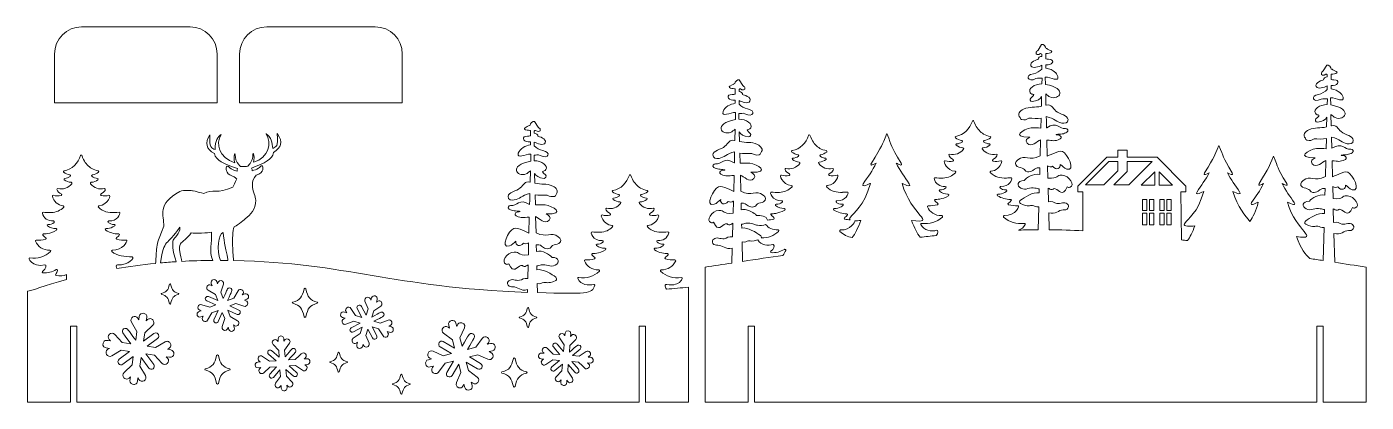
# Model space of a CAD drawing. Header units: inches. Extents: x 0 to 617, y -178 to -5.
import ezdxf

# ---------------------------------------------------------------- set-up
doc = ezdxf.new("R2010")
doc.units = ezdxf.units.IN
doc.header["$MEASUREMENT"] = 0
doc.layers.add('_U+0421_U+043B_U+043E_U+0439 1', color=7, linetype='Continuous')

# ---------------------------------------------------------------- blocks, each defined once
blk = doc.blocks.new('block 3')
at = {"layer": '_U+0421_U+043B_U+043E_U+0439 1', "color": 1, "lineweight": 5, "true_color": 0xff0000}
blk.add_open_spline([(87.45, -17.56), (87.45, -17.56), (87.45, -40.05), (87.45, -40.05), (87.45, -40.05), (12.45, -40.05), (12.45, -40.05), (12.45, -40.05), (12.45, -17.56), (12.45, -17.56), (12.45, -10.65), (18.05, -5.05), (24.96, -5.05), (24.96, -5.05), (74.95, -5.05), (74.95, -5.05), (81.85, -5.05), (87.45, -10.65), (87.45, -17.56)], degree=3, knots=[0, 0, 0, 0, 1, 1, 1, 2, 2, 2, 3, 3, 3, 4, 4, 4, 5, 5, 5, 6, 6, 6, 6], dxfattribs=at)
blk = doc.blocks.new('block 2')
at = {"layer": '_U+0421_U+043B_U+043E_U+0439 1'}
blk.add_blockref('block 3', (0, 0), dxfattribs=at)
blk = doc.blocks.new('block 5')
at = {"layer": '_U+0421_U+043B_U+043E_U+0439 1', "color": 1, "lineweight": 5, "true_color": 0xff0000}
blk.add_open_spline([(172.82, -17.56), (172.82, -17.56), (172.82, -40.05), (172.82, -40.05), (172.82, -40.05), (97.82, -40.05), (97.82, -40.05), (97.82, -40.05), (97.82, -17.56), (97.82, -17.56), (97.82, -10.65), (103.42, -5.05), (110.33, -5.05), (110.33, -5.05), (160.32, -5.05), (160.32, -5.05), (167.22, -5.05), (172.82, -10.65), (172.82, -17.56)], degree=3, knots=[0, 0, 0, 0, 1, 1, 1, 2, 2, 2, 3, 3, 3, 4, 4, 4, 5, 5, 5, 6, 6, 6, 6], dxfattribs=at)
blk = doc.blocks.new('block 4')
at = {"layer": '_U+0421_U+043B_U+043E_U+0439 1'}
blk.add_blockref('block 5', (0, 0), dxfattribs=at)
blk = doc.blocks.new('block 7')
at = {"layer": '_U+0421_U+043B_U+043E_U+0439 1', "color": 1, "lineweight": 5, "true_color": 0xff0000}
for points, knots in [([(294.56, -125.78), (294.18, -125.26), (293.99, -124.65), (294.04, -124), (294.11, -123.2), (294.97, -124.06), (297.22, -123.83), (299.35, -123.6), (301.04, -122.9), (301.84, -120.91), (301.93, -120.67), (301.73, -120.4), (301.47, -120.44), (297.88, -120.94), (294.49, -119.92), (291.92, -117.58), (291.66, -117.33), (291.82, -116.87), (292.21, -116.87), (295.18, -116.98), (297.72, -115.42), (298.85, -112.79), (298.95, -112.56), (298.78, -112.3), (298.53, -112.3), (298.53, -112.3), (298.52, -112.3), (298.51, -112.31), (297.06, -112.39), (295.61, -112.24), (294.21, -111.85), (294.05, -111.8), (293.93, -111.67), (293.91, -111.51), (293.85, -111), (294.47, -111.13), (295.41, -109.98), (295.59, -109.76), (295.44, -109.41), (295.14, -109.41), (293.86, -109.54), (291.23, -109.02), (289.11, -107.73), (288.77, -107.51), (288.92, -106.98), (289.32, -106.98), (290.44, -106.98), (291.46, -106.78), (292.49, -106.19), (293.34, -105.71), (293.51, -105.5), (293.4, -105.24), (293.22, -104.78), (292.74, -105.28), (291.44, -104.81), (291.03, -104.66), (290.65, -104.44), (290.3, -104.15), (289.98, -103.88), (290.24, -103.36), (290.59, -103.43), (293.02, -103.63), (295.15, -102.28), (295.68, -99.85), (295.7, -99.73), (295.67, -99.62), (295.59, -99.54), (295.43, -99.35), (295.34, -99.45), (294.33, -99.51), (294.21, -99.52), (293.4, -99.56), (293.19, -99.57), (293.19, -99.57), (293.19, -99.57), (293.19, -99.57), (290.31, -99.68), (287.96, -99.22), (285.85, -97.17), (285.6, -96.93), (285.75, -96.51), (286.09, -96.48), (290.28, -96.07), (291.88, -91.16), (290.62, -91.59), (289.46, -91.98), (288.23, -92.06), (287.05, -91.8), (286.67, -91.72), (286.62, -91.19), (286.98, -91.03), (288.91, -90.19), (289.43, -88.38), (288.58, -88.56), (286.14, -89.1), (283.68, -88.24), (282.15, -86.32), (281.95, -86.07), (282.11, -85.69), (282.44, -85.66), (283.6, -85.57), (284.68, -85.16), (285.55, -84.49), (285.8, -84.3), (285.68, -83.9), (285.36, -83.87), (284.46, -83.8), (283.58, -83.49), (282.82, -83), (282.51, -82.8), (282.62, -82.32), (282.98, -82.26), (284.06, -82.09), (285.03, -81.67), (285.85, -81.01), (285.96, -80.92), (286, -80.78), (285.97, -80.64), (285.93, -80.51), (285.82, -80.41), (285.68, -80.39), (284.74, -80.25), (283.48, -79.75), (282.7, -79.34), (282.7, -79.34), (282.71, -79.32), (282.71, -79.32), (281.17, -78.42), (279.86, -77), (278.92, -75.2), (278.09, -73.55), (278.27, -73.11), (277.83, -73.11), (277.83, -73.11), (277.83, -73.11), (277.83, -73.11), (277.68, -73.11), (277.55, -73.2), (277.5, -73.35), (276.38, -76.72), (273.66, -79.83), (269.92, -80.39), (269.62, -80.43), (269.51, -80.82), (269.75, -81.01), (270.58, -81.67), (271.54, -82.09), (272.62, -82.26), (272.98, -82.32), (273.09, -82.8), (272.78, -83), (272.02, -83.49), (271.14, -83.8), (270.24, -83.87), (269.92, -83.9), (269.8, -84.3), (270.05, -84.49), (270.93, -85.17), (272, -85.57), (273.16, -85.66), (273.49, -85.69), (273.65, -86.06), (273.45, -86.32), (271.92, -88.24), (269.46, -89.1), (267.03, -88.56), (266.18, -88.38), (266.7, -90.19), (268.62, -91.03), (268.98, -91.18), (268.94, -91.71), (268.54, -91.8), (267.37, -92.06), (266.14, -91.98), (264.99, -91.59), (263.73, -91.16), (265.31, -96.08), (269.51, -96.48), (269.86, -96.51), (270, -96.94), (269.76, -97.17), (268.21, -98.66), (266.38, -99.43), (264, -99.59), (264, -99.59), (264, -99.59), (264, -99.59), (263.97, -99.59), (263.89, -99.59), (263.86, -99.6), (263.86, -99.6), (263.86, -99.6), (263.86, -99.6), (262.78, -99.62), (261.34, -99.56), (260.3, -99.43), (259.16, -99.28), (260.74, -103.79), (265.02, -103.43), (265.19, -103.42), (265.35, -103.51), (265.42, -103.68), (265.49, -103.85), (265.44, -104.03), (265.31, -104.15), (264.54, -104.79), (263.56, -105.11), (262.55, -105.03), (262.22, -105), (262.04, -105.42), (262.31, -105.64), (263.47, -106.59), (264.79, -106.98), (266.26, -106.98), (266.67, -106.98), (266.83, -107.51), (266.47, -107.73), (263.48, -109.56), (260.72, -109.38), (260.46, -109.41), (260.16, -109.41), (260.01, -109.76), (260.19, -109.99), (260.56, -110.43), (261, -110.81), (261.49, -111.1), (261.8, -111.28), (261.74, -111.75), (261.39, -111.85), (259.99, -112.24), (258.54, -112.39), (257.08, -112.31), (256.83, -112.29), (256.65, -112.55), (256.75, -112.79), (257.82, -115.28), (260.2, -116.95), (263.39, -116.87), (263.76, -116.86), (263.95, -117.33), (263.68, -117.58), (261.11, -119.92), (257.72, -120.94), (254.14, -120.44), (254.01, -120.42), (253.89, -120.47), (253.81, -120.57), (253.74, -120.67), (253.72, -120.79), (253.76, -120.9), (254.94, -123.9), (258.77, -124.18), (261.05, -123.64), (261.17, -123.61), (261.29, -123.64), (261.39, -123.71), (261.46, -123.76), (261.51, -123.86), (261.54, -123.99), (260.51, -128.08), (257.42, -128.02), (235.17, -127.4), (235.17, -127.4), (235.06, -123.25), (235.06, -123.25), (236.52, -123.61), (237.09, -122.84), (238, -122.69), (239.49, -122.43), (239.54, -123.57), (243.53, -121.81), (244.22, -121.5), (244.01, -120.6), (243.53, -120.24), (241.93, -119.05), (237.59, -116.27), (234.9, -116.88), (234.9, -116.88), (234.85, -115.04), (234.85, -115.04), (235.49, -115), (236.17, -114.81), (236.84, -114.63), (239.11, -114.05), (241.07, -115.95), (243.35, -114.75), (245.38, -113.67), (245.26, -111.24), (241.85, -111.14), (240.73, -109.82), (237.48, -107.78), (234.68, -108.39), (234.68, -108.39), (234.61, -105.41), (234.61, -105.41), (236.69, -105.24), (236.38, -105.73), (237.86, -106.57), (238.64, -107.02), (239.43, -107.3), (240.32, -107.12), (241.51, -106.89), (241.32, -106.26), (242.14, -105.74), (242.97, -105.21), (244.1, -105.29), (245, -104.71), (246.45, -103.78), (245.93, -102.56), (244.73, -101.63), (241.37, -99.06), (239.56, -102.42), (234.47, -99.85), (234.47, -99.85), (234.28, -92.42), (234.28, -92.42), (235.86, -92.93), (238.56, -96.39), (240.52, -93.98), (241.59, -92.66), (240.35, -91.89), (239.14, -91.17), (248.62, -91.38), (242.06, -87.44), (238.64, -87), (237.1, -86.8), (235.63, -86.99), (234.15, -87.03), (234.15, -87.03), (234.02, -82.41), (234.02, -82.41), (235.43, -82.74), (238.25, -82.51), (239.6, -82.53), (241.26, -83.25), (241.18, -83.37), (243.02, -83.07), (243.35, -83.02), (243.69, -82.62), (243.69, -82.19), (245.09, -80.79), (243.88, -79.12), (242.15, -78.34), (239.13, -76.98), (237.06, -77.79), (233.88, -76.96), (233.88, -76.96), (233.78, -72.55), (233.78, -72.55), (234.24, -73.49), (235.83, -74.75), (238.18, -74.78), (238.94, -74.8), (239.41, -73.76), (238.82, -73.23), (236.01, -70.76), (238.19, -72.17), (239.06, -70.75), (240.18, -68.93), (237.06, -66.7), (233.62, -66.7), (233.62, -66.7), (233.56, -64.12), (233.56, -64.12), (234.47, -64.24), (235.27, -63.7), (236.4, -64.27), (240.34, -66.25), (241.61, -62.65), (237.58, -62.03), (236.18, -61.81), (234.59, -60.76), (233.64, -59.85), (233.64, -59.85), (233.64, -58.08), (233.64, -58.08), (235.01, -58.77), (237.94, -59.9), (238.7, -58.37), (239.6, -56.56), (235.67, -55.43), (235.31, -55.38), (235.5, -54.56), (234.47, -54.13), (233.64, -54.02), (233.64, -54.02), (233.64, -53.08), (233.64, -53.08), (233.87, -52.9), (234.09, -52.62), (234.29, -52.78), (235.13, -53.43), (236.78, -53.49), (236.31, -52.07), (236.24, -51.85), (235.62, -51.45), (235.43, -51.21), (235.43, -51.21), (233.77, -48.58), (233.77, -48.58), (232.98, -48.24), (231.72, -49.71), (231.75, -50.36), (231.15, -50.37), (231.57, -50.52), (230.46, -50.97), (226.8, -52.47), (231.53, -52.7), (231.88, -52.75), (231.88, -52.75), (231.88, -55.15), (231.88, -55.15), (231.67, -55.24), (231.08, -55.33), (229.57, -55.52), (227.72, -55.76), (228.79, -58.42), (231.88, -57.95), (231.88, -57.95), (231.88, -59.4), (231.88, -59.4), (229.72, -59.76), (226.9, -61.07), (226.31, -63.24), (225.55, -66.05), (229.47, -63.59), (232.11, -63.59), (232.11, -63.59), (232.02, -66.91), (232.02, -66.91), (221.5, -68.77), (225.59, -74.51), (229.98, -72.74), (230.5, -72.53), (231.21, -71.75), (231.91, -71.34), (231.91, -71.34), (231.79, -76.42), (231.79, -76.42), (231.73, -76.44), (231.68, -76.47), (231.64, -76.5), (229.14, -76), (228.89, -77.69), (227.18, -79.19), (225.4, -80.74), (221.63, -81.1), (221.6, -83.14), (221.56, -84.8), (223.19, -84.94), (224.44, -84.75), (226.97, -84.38), (227.74, -82.5), (231.65, -81.78), (231.59, -83.93), (231.52, -86.86), (231.52, -86.86), (231.49, -86.86), (231.47, -86.86), (231.44, -86.85), (226.83, -83.69), (225.62, -87.69), (222.77, -87.26), (221.8, -87.11), (221.14, -88.35), (222.08, -88.92), (222.84, -89.39), (223.49, -89.62), (224.38, -89.73), (225.68, -89.91), (229.11, -89.97), (225.71, -90.34), (224.91, -90.42), (224.34, -91.6), (225.25, -92.02), (228.1, -93.35), (228.34, -92.69), (231.37, -92.63), (231.37, -92.63), (231.19, -99.96), (231.19, -99.96), (231.05, -100.08), (225.95, -97.14), (224.18, -97.83), (222, -98.68), (217.62, -107.1), (222.19, -105.9), (223.48, -105.57), (224.15, -104.38), (225.22, -103.75), (224.76, -105.53), (227.13, -106.74), (228.69, -104.56), (229.43, -105.04), (230.23, -104.9), (231, -104.47), (231.03, -104.49), (231.04, -104.5), (231.07, -104.52), (231.07, -104.52), (230.93, -110.03), (230.93, -110.03), (225.66, -110.42), (227.41, -108.54), (224.33, -108.71), (220.97, -108.89), (218.2, -113.54), (220.67, -114.29), (221.18, -114.45), (221.59, -114.36), (221.95, -114.16), (224.12, -118.92), (225.75, -115.48), (227.48, -114.95), (228.49, -114.64), (228.06, -115.15), (228.95, -115.32), (229.67, -115.46), (230.19, -114.88), (230.81, -114.63), (230.81, -114.63), (230.65, -120.95), (230.65, -120.95), (228.9, -120.42), (228.14, -121.49), (226.82, -121.72), (225.86, -121.89), (225.08, -121.62), (224.17, -121.44), (222.78, -121.18), (220.55, -122.19), (221.62, -123.92), (222.15, -124.78), (222.98, -124.64), (223.84, -124.67), (225.95, -124.74), (227.33, -126.9), (230.52, -126.02), (230.52, -126.02), (230.49, -127.25), (230.49, -127.25), (167, -124.9), (148.26, -113.75), (95.04, -112.62), (94.93, -112.25), (94.66, -108.12), (94.58, -105.78), (94.58, -105.78), (94.58, -105.78), (94.58, -105.78), (94.49, -102.84), (94.53, -98.98), (95.25, -97.13), (95.81, -97.12), (99.53, -94.19), (100.33, -93.49), (102.73, -91.44), (105.46, -89.11), (105.24, -84.8), (105.19, -83.97), (104.89, -83), (104.56, -81.97), (103.75, -79.37), (102.73, -76.14), (105.49, -73.25), (109.3, -72.38), (108.78, -69.1), (108.16, -68.97), (107.75, -68.88), (107.17, -69.75), (106.56, -70.13), (105.25, -70.95), (104.89, -70.94), (103.64, -71.27), (103.58, -70.87), (103.48, -70.49), (103.35, -70.1), (109.47, -67.63), (112.9, -66.16), (113.43, -62.9), (117.08, -60.59), (117.93, -58.14), (115.24, -54.25), (115.24, -54.25), (115.17, -54.15), (115.17, -54.15), (115.17, -54.15), (115.18, -54.27), (115.18, -54.27), (115.88, -60.31), (114.46, -60.21), (113.07, -61.09), (112.91, -58.52), (112.4, -55.71), (110.02, -54.22), (110.02, -54.22), (109.99, -54.21), (109.99, -54.21), (109.99, -54.21), (109.98, -54.22), (109.98, -54.22), (109.96, -54.24), (109.96, -54.25), (110, -54.31), (112.85, -58.46), (111.38, -65.22), (104.18, -67.36), (104.69, -66.22), (104.42, -64.27), (104.11, -63.27), (103.6, -64.16), (104.24, -65.52), (103.03, -67.38), (102.56, -68.11), (101.97, -68.88), (101.66, -69.17), (100.91, -69.29), (99.54, -69.55), (98.24, -69.28), (98.18, -69.23), (97.62, -68.73), (96.75, -67.5), (95.46, -65.66), (96.08, -64.31), (95.53, -63.42), (95.24, -64.64), (95.04, -66.47), (95.63, -67.58), (88.08, -65.22), (86.72, -58.76), (89.32, -54.68), (89.37, -54.6), (89.36, -54.61), (89.32, -54.58), (87.76, -55.79), (86.62, -57.19), (86.49, -61.57), (85.11, -60.74), (83.63, -60.91), (84.15, -54.7), (81.51, -58.71), (82.44, -61.19), (86.2, -63.39), (86.86, -66.68), (90.43, -68.01), (96.82, -70.32), (96.69, -70.68), (96.62, -71.07), (96.64, -71.46), (95.78, -71.28), (95.24, -71.17), (93.97, -70.43), (93.1, -69.94), (92.14, -68.48), (91.76, -69.46), (91.26, -70.79), (91.82, -73.36), (95.36, -74.03), (97.11, -75.73), (96.73, -74.03), (94.71, -78.85), (87.47, -82.11), (85.37, -79.6), (81.27, -81.77), (80.53, -81.55), (76.92, -80.56), (76.34, -80.57), (75.99, -80.4), (72.06, -79.94), (70.29, -80.88), (59.52, -86.59), (63.03, -91.8), (62.82, -96.84), (59.63, -105.34), (59.92, -104), (59.54, -107.55), (59.54, -107.55), (59.55, -107.55), (59.55, -107.55), (59.34, -109.68), (59.17, -112.18), (59.07, -113.91), (52.59, -114.54), (46.64, -115.35), (41.23, -116.26), (40.91, -115.58), (40.77, -114.53), (41.49, -114.59), (46.85, -115.01), (49.62, -111), (48.26, -110.96), (44.83, -110.88), (41.39, -110.44), (38.86, -108.52), (38.58, -108.3), (38.76, -107.82), (39.15, -107.82), (43.91, -107.99), (46.1, -103.87), (45.76, -103.4), (45.67, -103.28), (45.52, -103.23), (45.46, -103.25), (44, -103.34), (42.55, -103.19), (41.15, -102.79), (40.8, -102.69), (40.74, -102.23), (41.05, -102.05), (41.55, -101.75), (41.98, -101.38), (42.35, -100.93), (42.52, -100.72), (42.43, -100.36), (42.01, -100.36), (39.94, -100.36), (37.87, -99.79), (36.06, -98.67), (35.71, -98.46), (35.86, -97.92), (36.26, -97.92), (37.38, -97.92), (38.4, -97.73), (39.43, -97.14), (40.29, -96.65), (40.45, -96.44), (40.34, -96.18), (40.16, -95.72), (39.68, -96.23), (38.38, -95.76), (37.97, -95.61), (37.59, -95.39), (37.24, -95.09), (36.92, -94.82), (37.18, -94.31), (37.53, -94.38), (41.45, -94.69), (43.01, -91.02), (42.53, -90.48), (42.37, -90.29), (42.28, -90.39), (41.27, -90.46), (41.17, -90.46), (40.36, -90.5), (40.13, -90.51), (40.13, -90.51), (40.13, -90.52), (40.13, -90.52), (37.26, -90.62), (34.9, -90.16), (32.79, -88.12), (32.67, -88.01), (32.63, -87.84), (32.69, -87.69), (32.74, -87.54), (32.87, -87.44), (33.03, -87.42), (37.22, -87.02), (38.82, -82.11), (37.56, -82.54), (36.4, -82.93), (35.17, -83), (34, -82.74), (33.61, -82.66), (33.56, -82.13), (33.92, -81.97), (35.85, -81.14), (36.37, -79.32), (35.52, -79.51), (33.08, -80.05), (30.62, -79.19), (29.09, -77.27), (28.89, -77.01), (29.05, -76.64), (29.38, -76.61), (30.54, -76.52), (31.62, -76.11), (32.49, -75.43), (32.74, -75.25), (32.62, -74.84), (32.3, -74.82), (31.4, -74.74), (30.52, -74.44), (29.76, -73.94), (29.45, -73.74), (29.56, -73.26), (29.92, -73.21), (31, -73.03), (31.97, -72.61), (32.79, -71.95), (33.03, -71.76), (32.92, -71.38), (32.62, -71.33), (31.68, -71.19), (30.42, -70.69), (29.64, -70.28), (29.64, -70.28), (29.65, -70.27), (29.65, -70.27), (28.11, -69.36), (26.8, -67.94), (25.86, -66.15), (25.03, -64.5), (25.21, -64.06), (24.77, -64.06), (24.77, -64.06), (24.77, -64.06), (24.77, -64.06), (24.62, -64.06), (24.49, -64.15), (24.44, -64.29), (23.33, -67.66), (20.6, -70.78), (16.86, -71.33), (16.56, -71.38), (16.45, -71.76), (16.69, -71.95), (17.52, -72.61), (18.48, -73.03), (19.56, -73.21), (19.92, -73.26), (20.03, -73.74), (19.72, -73.94), (18.96, -74.44), (18.08, -74.74), (17.18, -74.82), (16.86, -74.84), (16.74, -75.24), (16.99, -75.43), (17.87, -76.11), (18.94, -76.52), (20.1, -76.61), (20.43, -76.63), (20.59, -77.01), (20.39, -77.27), (18.86, -79.19), (16.4, -80.05), (13.97, -79.51), (13.71, -79.45), (13.48, -79.7), (13.56, -79.95), (13.85, -80.82), (14.55, -81.54), (15.56, -81.97), (15.73, -82.05), (15.82, -82.21), (15.8, -82.39), (15.79, -82.57), (15.66, -82.71), (15.49, -82.74), (14.31, -83), (13.08, -82.93), (11.93, -82.54), (11.68, -82.45), (11.43, -82.67), (11.48, -82.93), (11.98, -85.34), (14.02, -87.19), (16.45, -87.42), (16.8, -87.45), (16.94, -87.88), (16.7, -88.12), (15.15, -89.61), (13.32, -90.38), (10.94, -90.53), (10.94, -90.53), (10.94, -90.54), (10.94, -90.54), (10.91, -90.54), (10.83, -90.54), (10.8, -90.54), (10.8, -90.54), (10.8, -90.54), (10.8, -90.54), (9.72, -90.57), (8.28, -90.5), (7.24, -90.38), (7, -90.35), (6.82, -90.57), (6.86, -90.8), (7.35, -93.11), (9.45, -94.58), (11.96, -94.38), (12.35, -94.35), (12.55, -94.83), (12.25, -95.09), (11.48, -95.74), (10.5, -96.05), (9.5, -95.97), (9.16, -95.94), (8.98, -96.37), (9.25, -96.59), (10.41, -97.53), (11.73, -97.93), (13.2, -97.93), (13.61, -97.93), (13.77, -98.46), (13.41, -98.68), (10.42, -100.51), (7.66, -100.33), (7.4, -100.36), (7.1, -100.36), (6.95, -100.71), (7.14, -100.93), (7.5, -101.38), (7.94, -101.75), (8.43, -102.05), (8.74, -102.23), (8.68, -102.69), (8.33, -102.79), (6.93, -103.19), (5.48, -103.34), (4.03, -103.25), (3.77, -103.23), (3.59, -103.5), (3.69, -103.74), (4.76, -106.22), (7.14, -107.9), (10.33, -107.82), (10.7, -107.8), (10.89, -108.27), (10.62, -108.52), (8.05, -110.87), (4.66, -111.88), (1.08, -111.38), (-0.31, -111.17), (2.13, -115.97), (7.99, -114.58), (8.82, -114.38), (8.8, -116.53), (6.98, -117.62), (6.69, -117.79), (6.8, -118.24), (7.13, -118.26), (9.31, -118.44), (11.44, -117.92), (13.29, -116.77), (13.62, -116.57), (14.02, -116.9), (13.89, -117.26), (13.67, -117.86), (13.38, -118.43), (13.03, -118.96), (12.9, -119.16), (13, -119.43), (13.23, -119.49), (14.94, -119.91), (16.7, -119.66), (18.03, -119.04), (18.03, -119.04), (18.03, -121.35), (18.03, -121.35), (7.62, -124.21), (1.63, -126.67), (0, -126.67), (0, -129.48), (0, -177.8), (0, -177.8), (0, -177.8), (19.81, -177.8), (19.81, -177.8), (19.81, -177.8), (19.81, -142.8), (19.81, -142.8), (19.81, -142.8), (22.81, -142.8), (22.81, -142.8), (22.81, -142.8), (22.81, -177.8), (22.81, -177.8), (22.81, -177.8), (281.99, -177.8), (281.99, -177.8), (281.99, -177.8), (281.99, -142.8), (281.99, -142.8), (281.99, -142.8), (284.99, -142.8), (284.99, -142.8), (284.99, -142.8), (284.99, -177.8), (284.99, -177.8), (284.99, -177.8), (304.8, -177.8), (304.8, -177.8), (304.8, -177.8), (304.8, -124.88), (304.8, -124.88), (301.34, -125.22), (297.93, -125.52), (294.56, -125.78)], [0, 0, 0, 0, 1, 1, 1, 2, 2, 2, 3, 3, 3, 4, 4, 4, 5, 5, 5, 6, 6, 6, 7, 7, 7, 8, 8, 8, 9, 9, 9, 10, 10, 10, 11, 11, 11, 12, 12, 12, 13, 13, 13, 14, 14, 14, 15, 15, 15, 16, 16, 16, 17, 17, 17, 18, 18, 18, 19, 19, 19, 20, 20, 20, 21, 21, 21, 22, 22, 22, 23, 23, 23, 24, 24, 24, 25, 25, 25, 26, 26, 26, 27, 27, 27, 28, 28, 28, 29, 29, 29, 30, 30, 30, 31, 31, 31, 32, 32, 32, 33, 33, 33, 34, 34, 34, 35, 35, 35, 36, 36, 36, 37, 37, 37, 38, 38, 38, 39, 39, 39, 40, 40, 40, 41, 41, 41, 42, 42, 42, 43, 43, 43, 44, 44, 44, 45, 45, 45, 46, 46, 46, 47, 47, 47, 48, 48, 48, 49, 49, 49, 50, 50, 50, 51, 51, 51, 52, 52, 52, 53, 53, 53, 54, 54, 54, 55, 55, 55, 56, 56, 56, 57, 57, 57, 58, 58, 58, 59, 59, 59, 60, 60, 60, 61, 61, 61, 62, 62, 62, 63, 63, 63, 64, 64, 64, 65, 65, 65, 66, 66, 66, 67, 67, 67, 68, 68, 68, 69, 69, 69, 70, 70, 70, 71, 71, 71, 72, 72, 72, 73, 73, 73, 74, 74, 74, 75, 75, 75, 76, 76, 76, 77, 77, 77, 78, 78, 78, 79, 79, 79, 80, 80, 80, 81, 81, 81, 82, 82, 82, 83, 83, 83, 84, 84, 84, 85, 85, 85, 86, 86, 86, 87, 87, 87, 88, 88, 88, 89, 89, 89, 90, 90, 90, 91, 91, 91, 92, 92, 92, 93, 93, 93, 94, 94, 94, 95, 95, 95, 96, 96, 96, 97, 97, 97, 98, 98, 98, 99, 99, 99, 100, 100, 100, 101, 101, 101, 102, 102, 102, 103, 103, 103, 104, 104, 104, 105, 105, 105, 106, 106, 106, 107, 107, 107, 108, 108, 108, 109, 109, 109, 110, 110, 110, 111, 111, 111, 112, 112, 112, 113, 113, 113, 114, 114, 114, 115, 115, 115, 116, 116, 116, 117, 117, 117, 118, 118, 118, 119, 119, 119, 120, 120, 120, 121, 121, 121, 122, 122, 122, 123, 123, 123, 124, 124, 124, 125, 125, 125, 126, 126, 126, 127, 127, 127, 128, 128, 128, 129, 129, 129, 130, 130, 130, 131, 131, 131, 132, 132, 132, 133, 133, 133, 134, 134, 134, 135, 135, 135, 136, 136, 136, 137, 137, 137, 138, 138, 138, 139, 139, 139, 140, 140, 140, 141, 141, 141, 142, 142, 142, 143, 143, 143, 144, 144, 144, 145, 145, 145, 146, 146, 146, 147, 147, 147, 148, 148, 148, 149, 149, 149, 150, 150, 150, 151, 151, 151, 152, 152, 152, 153, 153, 153, 154, 154, 154, 155, 155, 155, 156, 156, 156, 157, 157, 157, 158, 158, 158, 159, 159, 159, 160, 160, 160, 161, 161, 161, 162, 162, 162, 163, 163, 163, 164, 164, 164, 165, 165, 165, 166, 166, 166, 167, 167, 167, 168, 168, 168, 169, 169, 169, 170, 170, 170, 171, 171, 171, 172, 172, 172, 173, 173, 173, 174, 174, 174, 175, 175, 175, 176, 176, 176, 177, 177, 177, 178, 178, 178, 179, 179, 179, 180, 180, 180, 181, 181, 181, 182, 182, 182, 183, 183, 183, 184, 184, 184, 185, 185, 185, 186, 186, 186, 187, 187, 187, 188, 188, 188, 189, 189, 189, 190, 190, 190, 191, 191, 191, 192, 192, 192, 193, 193, 193, 194, 194, 194, 195, 195, 195, 196, 196, 196, 197, 197, 197, 198, 198, 198, 199, 199, 199, 200, 200, 200, 201, 201, 201, 202, 202, 202, 203, 203, 203, 204, 204, 204, 205, 205, 205, 206, 206, 206, 207, 207, 207, 208, 208, 208, 209, 209, 209, 210, 210, 210, 211, 211, 211, 212, 212, 212, 213, 213, 213, 214, 214, 214, 215, 215, 215, 216, 216, 216, 217, 217, 217, 218, 218, 218, 219, 219, 219, 220, 220, 220, 221, 221, 221, 222, 222, 222, 223, 223, 223, 224, 224, 224, 225, 225, 225, 226, 226, 226, 227, 227, 227, 228, 228, 228, 229, 229, 229, 230, 230, 230, 231, 231, 231, 232, 232, 232, 233, 233, 233, 234, 234, 234, 235, 235, 235, 236, 236, 236, 237, 237, 237, 238, 238, 238, 239, 239, 239, 240, 240, 240, 241, 241, 241, 242, 242, 242, 243, 243, 243, 244, 244, 244, 245, 245, 245, 246, 246, 246, 247, 247, 247, 248, 248, 248, 249, 249, 249, 250, 250, 250, 251, 251, 251, 252, 252, 252, 253, 253, 253, 254, 254, 254, 255, 255, 255, 256, 256, 256, 257, 257, 257, 258, 258, 258, 259, 259, 259, 260, 260, 260, 261, 261, 261, 262, 262, 262, 263, 263, 263, 264, 264, 264, 265, 265, 265, 266, 266, 266, 267, 267, 267, 268, 268, 268, 269, 269, 269, 270, 270, 270, 271, 271, 271, 272, 272, 272, 273, 273, 273, 274, 274, 274, 275, 275, 275, 276, 276, 276, 277, 277, 277, 278, 278, 278, 279, 279, 279, 280, 280, 280, 281, 281, 281, 282, 282, 282, 283, 283, 283, 284, 284, 284, 285, 285, 285, 286, 286, 286, 287, 287, 287, 288, 288, 288, 289, 289, 289, 290, 290, 290, 291, 291, 291, 292, 292, 292, 293, 293, 293, 294, 294, 294, 295, 295, 295, 296, 296, 296, 297, 297, 297, 298, 298, 298, 299, 299, 299, 300, 300, 300, 301, 301, 301, 302, 302, 302, 303, 303, 303, 304, 304, 304, 305, 305, 305, 306, 306, 306, 307, 307, 307, 308, 308, 308, 309, 309, 309, 310, 310, 310, 311, 311, 311, 312, 312, 312, 313, 313, 313, 314, 314, 314, 315, 315, 315, 316, 316, 316, 317, 317, 317, 318, 318, 318, 319, 319, 319, 320, 320, 320, 321, 321, 321, 322, 322, 322, 323, 323, 323, 324, 324, 324, 325, 325, 325, 326, 326, 326, 327, 327, 327, 328, 328, 328, 329, 329, 329, 330, 330, 330, 330]), ([(70.2, -97.28), (70.33, -97.98), (70.44, -98.79), (69.46, -100.24), (67.67, -102.92), (66.83, -102.96), (67.04, -104.63), (66.74, -107.66), (67.53, -110.21), (68.63, -113.14), (66.16, -113.3), (63.74, -113.48), (61.4, -113.69), (62.96, -102.19), (64.28, -106.24), (70.2, -97.28)], [0, 0, 0, 0, 1, 1, 1, 2, 2, 2, 3, 3, 3, 4, 4, 4, 5, 5, 5, 5]), ([(70.07, -107.6), (70, -104.23), (71.49, -104.2), (72.59, -103.01), (73.51, -102), (74.67, -101.07), (75.48, -99.87), (77.41, -100.4), (83.25, -99.86), (84.92, -99.57), (85.05, -104.85), (83.56, -108.09), (85.46, -112.55), (80.48, -112.59), (75.72, -112.74), (71.18, -112.99), (70.98, -111.97), (70.64, -110.38), (70.07, -107.6)], [0, 0, 0, 0, 1, 1, 1, 2, 2, 2, 3, 3, 3, 4, 4, 4, 5, 5, 5, 6, 6, 6, 6]), ([(90.22, -99.66), (90.57, -104.28), (91.84, -108.67), (92.22, -111.21), (92.29, -111.69), (92.36, -112.14), (92.45, -112.57), (91.28, -112.55), (90.12, -112.54), (88.98, -112.54), (86.87, -108.05), (88.25, -100.16), (90.22, -99.66)], [0, 0, 0, 0, 1, 1, 1, 2, 2, 2, 3, 3, 3, 4, 4, 4, 4]), ([(69.65, -128.17), (67.3, -128.9), (66.58, -129.68), (66.02, -132.48), (65.98, -132.7), (65.49, -132.7), (65.45, -132.48), (64.89, -129.68), (64.16, -128.9), (61.82, -128.17), (61.6, -128.1), (61.6, -127.9), (61.82, -127.83), (64.16, -127.09), (64.89, -126.32), (65.45, -123.52), (65.49, -123.3), (65.98, -123.3), (66.02, -123.52), (66.58, -126.32), (67.3, -127.09), (69.65, -127.83), (69.87, -127.9), (69.87, -128.1), (69.65, -128.17)], [0, 0, 0, 0, 1, 1, 1, 2, 2, 2, 3, 3, 3, 4, 4, 4, 5, 5, 5, 6, 6, 6, 7, 7, 7, 8, 8, 8, 8]), ([(101.13, -130.46), (101.13, -130.46), (100.01, -130.89), (100.01, -130.89), (100.01, -130.89), (100.63, -131.09), (100.63, -131.09), (102.29, -131.62), (101.47, -134.15), (99.8, -133.63), (99.8, -133.63), (96.12, -132.43), (96.12, -132.43), (96.12, -132.43), (93.27, -133.52), (93.27, -133.52), (93.27, -133.52), (97.49, -135.4), (97.49, -135.4), (98.03, -135.64), (98.28, -136.3), (98.04, -136.84), (97.8, -137.37), (97.14, -137.63), (96.61, -137.39), (96.61, -137.39), (92.39, -135.51), (92.39, -135.51), (92.39, -135.51), (93.48, -138.36), (93.48, -138.36), (93.48, -138.36), (96.83, -140.3), (96.83, -140.3), (97.57, -140.73), (97.62, -141.52), (97.3, -142.09), (96.98, -142.66), (96.26, -143.02), (95.51, -142.61), (95.51, -142.61), (94.94, -142.28), (94.94, -142.28), (94.94, -142.28), (95.37, -143.4), (95.37, -143.4), (96.01, -145.02), (93.52, -145.99), (92.89, -144.36), (92.89, -144.36), (92.46, -143.23), (92.46, -143.23), (92.27, -143.83), (92.17, -144.35), (91.58, -144.64), (90.61, -145.09), (89.34, -144.17), (89.73, -143.02), (89.73, -143.02), (90.92, -139.34), (90.92, -139.34), (90.92, -139.34), (89.83, -136.49), (89.83, -136.49), (89.83, -136.49), (87.95, -140.71), (87.95, -140.71), (87.71, -141.25), (87.05, -141.5), (86.52, -141.26), (85.98, -141.02), (85.73, -140.37), (85.97, -139.83), (85.97, -139.83), (87.85, -135.61), (87.85, -135.61), (87.85, -135.61), (84.99, -136.7), (84.99, -136.7), (84.99, -136.7), (83.06, -140.05), (83.06, -140.05), (82.66, -140.76), (81.86, -140.88), (81.27, -140.53), (80.66, -140.21), (80.35, -139.45), (80.75, -138.73), (80.75, -138.73), (81.07, -138.16), (81.07, -138.16), (81.07, -138.16), (79.95, -138.59), (79.95, -138.59), (79.15, -138.9), (78.49, -138.45), (78.26, -137.84), (78.26, -137.84), (78.26, -137.84), (78.26, -137.84), (78.14, -137.53), (78.13, -137.18), (78.24, -136.88), (78.47, -136.19), (79.02, -136.1), (80.12, -135.69), (80.12, -135.69), (79.5, -135.48), (79.5, -135.48), (77.85, -134.95), (78.66, -132.42), (80.33, -132.95), (80.33, -132.95), (84.01, -134.14), (84.01, -134.14), (84.01, -134.14), (86.86, -133.05), (86.86, -133.05), (86.86, -133.05), (82.64, -131.17), (82.64, -131.17), (82.09, -130.92), (81.85, -130.27), (82.09, -129.74), (82.32, -129.22), (82.97, -128.94), (83.53, -129.19), (83.53, -129.19), (87.75, -131.06), (87.75, -131.06), (87.75, -131.06), (86.65, -128.22), (86.65, -128.22), (86.65, -128.22), (83.29, -126.28), (83.29, -126.28), (81.81, -125.4), (83.12, -123.13), (84.62, -123.97), (84.62, -123.97), (85.19, -124.29), (85.19, -124.29), (85.19, -124.29), (84.76, -123.17), (84.76, -123.17), (84.14, -121.54), (86.61, -120.59), (87.24, -122.22), (87.24, -122.22), (87.67, -123.34), (87.67, -123.34), (87.87, -122.73), (87.96, -122.21), (88.54, -121.94), (89.52, -121.47), (90.79, -122.41), (90.4, -123.55), (90.4, -123.55), (89.21, -127.24), (89.21, -127.24), (89.21, -127.24), (90.3, -130.08), (90.3, -130.08), (92.33, -125.52), (92.22, -125.51), (92.79, -125.3), (93.37, -125.07), (93.97, -125.37), (94.18, -125.92), (94.4, -126.48), (94.33, -126.37), (92.29, -130.97), (92.29, -130.97), (95.14, -129.88), (95.14, -129.88), (95.14, -129.88), (97.07, -126.53), (97.07, -126.53), (97.92, -125.02), (100.24, -126.31), (99.39, -127.85), (99.39, -127.85), (99.06, -128.41), (99.06, -128.41), (99.06, -128.41), (100.18, -127.98), (100.18, -127.98), (100.99, -127.67), (101.65, -128.14), (101.88, -128.75), (102.12, -129.37), (101.94, -130.15), (101.13, -130.46)], [0, 0, 0, 0, 1, 1, 1, 2, 2, 2, 3, 3, 3, 4, 4, 4, 5, 5, 5, 6, 6, 6, 7, 7, 7, 8, 8, 8, 9, 9, 9, 10, 10, 10, 11, 11, 11, 12, 12, 12, 13, 13, 13, 14, 14, 14, 15, 15, 15, 16, 16, 16, 17, 17, 17, 18, 18, 18, 19, 19, 19, 20, 20, 20, 21, 21, 21, 22, 22, 22, 23, 23, 23, 24, 24, 24, 25, 25, 25, 26, 26, 26, 27, 27, 27, 28, 28, 28, 29, 29, 29, 30, 30, 30, 31, 31, 31, 32, 32, 32, 33, 33, 33, 34, 34, 34, 35, 35, 35, 36, 36, 36, 37, 37, 37, 38, 38, 38, 39, 39, 39, 40, 40, 40, 41, 41, 41, 42, 42, 42, 43, 43, 43, 44, 44, 44, 45, 45, 45, 46, 46, 46, 47, 47, 47, 48, 48, 48, 49, 49, 49, 50, 50, 50, 51, 51, 51, 52, 52, 52, 53, 53, 53, 54, 54, 54, 55, 55, 55, 56, 56, 56, 57, 57, 57, 58, 58, 58, 59, 59, 59, 60, 60, 60, 61, 61, 61, 62, 62, 62, 63, 63, 63, 64, 64, 64, 64]), ([(133.59, -132.3), (130.21, -133.36), (129.16, -134.49), (128.35, -138.53), (128.29, -138.84), (127.59, -138.84), (127.53, -138.53), (126.72, -134.49), (125.68, -133.36), (122.29, -132.3), (121.98, -132.2), (121.98, -131.91), (122.29, -131.81), (125.68, -130.75), (126.72, -129.63), (127.53, -125.59), (127.59, -125.27), (128.29, -125.27), (128.35, -125.59), (129.16, -129.63), (130.21, -130.75), (133.59, -131.81), (133.9, -131.91), (133.9, -132.2), (133.59, -132.3)], [0, 0, 0, 0, 1, 1, 1, 2, 2, 2, 3, 3, 3, 4, 4, 4, 5, 5, 5, 6, 6, 6, 7, 7, 7, 8, 8, 8, 8]), ([(166.96, -145.65), (166.96, -145.65), (165.81, -145.3), (165.81, -145.3), (165.81, -145.3), (166.17, -145.84), (166.17, -145.84), (167.14, -147.29), (164.93, -148.75), (163.95, -147.3), (163.95, -147.3), (161.81, -144.07), (161.81, -144.07), (161.81, -144.07), (158.9, -143.16), (158.9, -143.16), (158.9, -143.16), (161.03, -147.26), (161.03, -147.26), (161.3, -147.78), (161.09, -148.45), (160.57, -148.72), (160.05, -148.99), (159.38, -148.78), (159.11, -148.26), (159.11, -148.26), (156.97, -144.16), (156.97, -144.16), (156.97, -144.16), (156.05, -147.07), (156.05, -147.07), (156.05, -147.07), (157.47, -150.68), (157.47, -150.68), (158.1, -152.29), (155.65, -153.25), (155, -151.66), (155, -151.66), (154.76, -151.06), (154.76, -151.06), (154.47, -151.97), (154.29, -153.32), (152.94, -153.1), (152.19, -152.98), (151.59, -152.27), (151.86, -151.4), (151.86, -151.4), (152.22, -150.26), (152.22, -150.26), (151.69, -150.61), (151.3, -150.95), (150.66, -150.81), (149.62, -150.55), (149.19, -149.05), (150.22, -148.39), (150.22, -148.39), (153.44, -146.25), (153.44, -146.25), (153.44, -146.25), (154.36, -143.34), (154.36, -143.34), (154.36, -143.34), (150.26, -145.47), (150.26, -145.47), (149.74, -145.74), (149.07, -145.53), (148.79, -145.01), (148.53, -144.49), (148.74, -143.82), (149.26, -143.55), (149.26, -143.55), (153.36, -141.41), (153.36, -141.41), (153.36, -141.41), (150.44, -140.49), (150.44, -140.49), (150.44, -140.49), (146.84, -141.91), (146.84, -141.91), (145.67, -142.4), (144.73, -141.14), (145.12, -140.16), (145.36, -139.56), (145.86, -139.44), (146.46, -139.2), (146.46, -139.2), (145.32, -138.84), (145.32, -138.84), (144.5, -138.58), (144.26, -137.82), (144.46, -137.2), (144.46, -137.2), (144.46, -137.19), (144.46, -137.19), (144.68, -136.51), (145.36, -136.06), (146.12, -136.3), (146.12, -136.3), (147.26, -136.66), (147.26, -136.66), (147.26, -136.66), (146.9, -136.12), (146.9, -136.12), (146.43, -135.41), (146.73, -134.67), (147.27, -134.31), (147.83, -133.94), (148.64, -133.94), (149.12, -134.66), (149.12, -134.66), (151.27, -137.88), (151.27, -137.88), (151.27, -137.88), (154.18, -138.8), (154.18, -138.8), (154.18, -138.8), (152.04, -134.7), (152.04, -134.7), (151.77, -134.17), (151.98, -133.51), (152.51, -133.24), (153.03, -132.96), (153.7, -133.18), (153.97, -133.7), (153.97, -133.7), (156.1, -137.79), (156.1, -137.79), (156.1, -137.79), (157.02, -134.88), (157.02, -134.88), (157.02, -134.88), (155.6, -131.28), (155.6, -131.28), (155.3, -130.49), (155.75, -129.83), (156.35, -129.59), (156.96, -129.34), (157.75, -129.51), (158.08, -130.3), (158.08, -130.3), (158.32, -130.9), (158.32, -130.9), (158.32, -130.9), (158.68, -129.76), (158.68, -129.76), (159.2, -128.1), (161.74, -128.89), (161.22, -130.56), (161.22, -130.56), (160.86, -131.7), (160.86, -131.7), (161.39, -131.35), (161.79, -131), (162.41, -131.15), (163.47, -131.39), (163.87, -132.92), (162.86, -133.57), (162.86, -133.57), (159.63, -135.71), (159.63, -135.71), (159.63, -135.71), (158.71, -138.62), (158.71, -138.62), (163.14, -136.32), (163.06, -136.23), (163.64, -136.42), (164.24, -136.61), (164.52, -137.22), (164.35, -137.77), (164.16, -138.35), (164.16, -138.23), (159.72, -140.55), (159.72, -140.55), (162.63, -141.46), (162.63, -141.46), (162.63, -141.46), (166.23, -140.05), (166.23, -140.05), (167, -139.74), (167.68, -140.15), (167.93, -140.79), (168.08, -141.11), (168.08, -141.47), (167.96, -141.8), (167.72, -142.4), (167.2, -142.53), (166.62, -142.76), (166.62, -142.76), (167.76, -143.12), (167.76, -143.12), (168.58, -143.38), (168.81, -144.15), (168.61, -144.78), (168.41, -145.41), (167.78, -145.91), (166.96, -145.65)], [0, 0, 0, 0, 1, 1, 1, 2, 2, 2, 3, 3, 3, 4, 4, 4, 5, 5, 5, 6, 6, 6, 7, 7, 7, 8, 8, 8, 9, 9, 9, 10, 10, 10, 11, 11, 11, 12, 12, 12, 13, 13, 13, 14, 14, 14, 15, 15, 15, 16, 16, 16, 17, 17, 17, 18, 18, 18, 19, 19, 19, 20, 20, 20, 21, 21, 21, 22, 22, 22, 23, 23, 23, 24, 24, 24, 25, 25, 25, 26, 26, 26, 27, 27, 27, 28, 28, 28, 29, 29, 29, 30, 30, 30, 31, 31, 31, 32, 32, 32, 33, 33, 33, 34, 34, 34, 35, 35, 35, 36, 36, 36, 37, 37, 37, 38, 38, 38, 39, 39, 39, 40, 40, 40, 41, 41, 41, 42, 42, 42, 43, 43, 43, 44, 44, 44, 45, 45, 45, 46, 46, 46, 47, 47, 47, 48, 48, 48, 49, 49, 49, 50, 50, 50, 51, 51, 51, 52, 52, 52, 53, 53, 53, 54, 54, 54, 55, 55, 55, 56, 56, 56, 57, 57, 57, 58, 58, 58, 59, 59, 59, 60, 60, 60, 61, 61, 61, 62, 62, 62, 63, 63, 63, 64, 64, 64, 65, 65, 65, 65]), ([(234.69, -138.99), (232.35, -139.72), (231.62, -140.5), (231.06, -143.3), (231.02, -143.52), (230.53, -143.52), (230.49, -143.3), (229.93, -140.5), (229.21, -139.72), (226.86, -138.99), (226.64, -138.92), (226.64, -138.72), (226.86, -138.65), (229.21, -137.91), (229.93, -137.14), (230.49, -134.33), (230.53, -134.12), (231.02, -134.12), (231.06, -134.33), (231.62, -137.14), (232.35, -137.91), (234.69, -138.65), (234.91, -138.72), (234.91, -138.92), (234.69, -138.99)], [0, 0, 0, 0, 1, 1, 1, 2, 2, 2, 3, 3, 3, 4, 4, 4, 5, 5, 5, 6, 6, 6, 7, 7, 7, 8, 8, 8, 8]), ([(67.49, -155.66), (67.37, -156.51), (66.66, -157.29), (65.55, -157.13), (65.55, -157.13), (64, -156.9), (64, -156.9), (64, -156.9), (64.57, -157.52), (64.57, -157.52), (65.33, -158.34), (65.09, -159.36), (64.47, -159.94), (63.83, -160.54), (62.78, -160.7), (62.01, -159.88), (62.01, -159.88), (58.58, -156.15), (58.58, -156.15), (58.58, -156.15), (54.63, -155.57), (54.63, -155.57), (54.63, -155.57), (58.24, -160.42), (58.24, -160.42), (58.69, -161.04), (58.56, -161.94), (57.94, -162.4), (57.32, -162.86), (56.42, -162.73), (55.96, -162.11), (55.96, -162.11), (52.36, -157.27), (52.36, -157.27), (52.36, -157.27), (51.78, -161.21), (51.78, -161.21), (51.78, -161.21), (54.35, -165.57), (54.35, -165.57), (54.91, -166.53), (54.47, -167.47), (53.74, -167.91), (53, -168.35), (51.95, -168.3), (51.36, -167.35), (51.36, -167.35), (50.93, -166.62), (50.93, -166.62), (50.93, -166.62), (50.7, -168.17), (50.7, -168.17), (50.61, -168.8), (50.24, -169.29), (49.68, -169.51), (49.47, -169.59), (49.24, -169.63), (49.01, -169.63), (48.6, -169.63), (48.19, -169.5), (47.86, -169.24), (46.95, -168.52), (47.28, -167.59), (47.49, -166.12), (47.49, -166.12), (46.86, -166.69), (46.86, -166.69), (46.1, -167.37), (45.03, -167.27), (44.43, -166.55), (43.89, -165.9), (43.7, -164.87), (44.52, -164.13), (44.52, -164.13), (48.24, -160.69), (48.24, -160.69), (48.24, -160.69), (48.81, -156.75), (48.81, -156.75), (48.81, -156.75), (43.97, -160.36), (43.97, -160.36), (43.36, -160.81), (42.45, -160.68), (41.99, -160.06), (41.53, -159.44), (41.67, -158.53), (42.28, -158.08), (42.28, -158.08), (47.12, -154.47), (47.12, -154.47), (47.12, -154.47), (43.18, -153.9), (43.18, -153.9), (43.18, -153.9), (38.83, -156.46), (38.83, -156.46), (37.93, -157.02), (36.94, -156.66), (36.48, -155.86), (35.97, -155.08), (36.15, -154.03), (37.04, -153.48), (37.04, -153.48), (37.77, -153.05), (37.77, -153.05), (37.77, -153.05), (36.22, -152.82), (36.22, -152.82), (34.61, -152.58), (34.33, -150.69), (35.37, -149.77), (36.06, -149.15), (36.7, -149.38), (38.28, -149.61), (38.28, -149.61), (37.7, -148.99), (37.7, -148.99), (36.16, -147.33), (38.7, -144.96), (40.26, -146.64), (40.26, -146.64), (43.7, -150.35), (43.7, -150.35), (43.7, -150.35), (47.64, -150.93), (47.64, -150.93), (43.75, -145.7), (43.67, -145.83), (43.78, -145.04), (43.89, -144.24), (44.62, -143.73), (45.38, -143.85), (46.17, -143.97), (46.02, -144), (49.92, -149.24), (49.92, -149.24), (50.49, -145.3), (50.49, -145.3), (50.49, -145.3), (47.92, -140.93), (47.92, -140.93), (46.78, -138.97), (49.74, -137.25), (50.91, -139.16), (50.91, -139.16), (51.34, -139.89), (51.34, -139.89), (51.34, -139.89), (51.57, -138.34), (51.57, -138.34), (51.73, -137.23), (52.68, -136.77), (53.54, -136.9), (54.39, -137.02), (55.17, -137.73), (55.01, -138.84), (55.01, -138.84), (54.78, -140.39), (54.78, -140.39), (54.78, -140.39), (55.41, -139.81), (55.41, -139.81), (55.77, -139.49), (56.22, -139.33), (56.67, -139.36), (57.12, -139.39), (57.55, -139.61), (57.85, -139.96), (58.41, -140.63), (58.55, -141.67), (57.76, -142.38), (57.76, -142.38), (54.04, -145.82), (54.04, -145.82), (54.04, -145.82), (53.46, -149.76), (53.46, -149.76), (53.46, -149.76), (58.3, -146.16), (58.3, -146.16), (59.27, -145.43), (60.73, -146.21), (60.54, -147.5), (60.49, -147.88), (60.29, -148.21), (59.99, -148.43), (59.99, -148.43), (55.15, -152.04), (55.15, -152.04), (55.15, -152.04), (59.1, -152.62), (59.1, -152.62), (59.1, -152.62), (63.44, -150.05), (63.44, -150.05), (63.86, -149.8), (64.3, -149.72), (64.72, -149.83), (65.17, -149.94), (65.56, -150.24), (65.79, -150.65), (66.04, -151.03), (66.13, -151.5), (66.04, -151.94), (65.94, -152.38), (65.66, -152.77), (65.23, -153.03), (65.23, -153.03), (64.51, -153.46), (64.51, -153.46), (64.51, -153.46), (66.06, -153.69), (66.06, -153.69), (67.17, -153.85), (67.62, -154.81), (67.49, -155.66)], [0, 0, 0, 0, 1, 1, 1, 2, 2, 2, 3, 3, 3, 4, 4, 4, 5, 5, 5, 6, 6, 6, 7, 7, 7, 8, 8, 8, 9, 9, 9, 10, 10, 10, 11, 11, 11, 12, 12, 12, 13, 13, 13, 14, 14, 14, 15, 15, 15, 16, 16, 16, 17, 17, 17, 18, 18, 18, 19, 19, 19, 20, 20, 20, 21, 21, 21, 22, 22, 22, 23, 23, 23, 24, 24, 24, 25, 25, 25, 26, 26, 26, 27, 27, 27, 28, 28, 28, 29, 29, 29, 30, 30, 30, 31, 31, 31, 32, 32, 32, 33, 33, 33, 34, 34, 34, 35, 35, 35, 36, 36, 36, 37, 37, 37, 38, 38, 38, 39, 39, 39, 40, 40, 40, 41, 41, 41, 42, 42, 42, 43, 43, 43, 44, 44, 44, 45, 45, 45, 46, 46, 46, 47, 47, 47, 48, 48, 48, 49, 49, 49, 50, 50, 50, 51, 51, 51, 52, 52, 52, 53, 53, 53, 54, 54, 54, 55, 55, 55, 56, 56, 56, 57, 57, 57, 58, 58, 58, 59, 59, 59, 60, 60, 60, 61, 61, 61, 62, 62, 62, 63, 63, 63, 64, 64, 64, 65, 65, 65, 66, 66, 66, 67, 67, 67, 68, 68, 68, 69, 69, 69, 70, 70, 70, 71, 71, 71, 72, 72, 72, 72]), ([(214.39, -154.15), (214.39, -154.15), (212.87, -154.54), (212.87, -154.54), (212.87, -154.54), (213.65, -154.9), (213.65, -154.9), (215.72, -155.83), (214.28, -158.99), (212.2, -158.06), (212.2, -158.06), (207.59, -155.97), (207.59, -155.97), (207.59, -155.97), (203.73, -156.97), (203.73, -156.97), (203.73, -156.97), (208.94, -160.03), (208.94, -160.03), (209.6, -160.42), (209.83, -161.31), (209.44, -161.97), (209.05, -162.63), (208.16, -162.86), (207.5, -162.48), (207.5, -162.48), (202.3, -159.42), (202.3, -159.42), (202.3, -159.42), (203.3, -163.28), (203.3, -163.28), (203.3, -163.28), (207.37, -166.29), (207.37, -166.29), (209.18, -167.64), (207.14, -170.39), (205.31, -169.09), (205.31, -169.09), (204.62, -168.59), (204.62, -168.59), (204.62, -168.59), (205.01, -170.11), (205.01, -170.11), (205.59, -172.29), (202.23, -173.19), (201.65, -170.98), (201.65, -170.98), (201.26, -169.46), (201.26, -169.46), (200.91, -170.22), (200.72, -170.87), (199.91, -171.15), (198.59, -171.59), (197.07, -170.22), (197.75, -168.78), (197.75, -168.78), (199.83, -164.18), (199.83, -164.18), (199.83, -164.18), (198.83, -160.32), (198.83, -160.32), (198.83, -160.32), (195.78, -165.52), (195.78, -165.52), (195.38, -166.18), (194.49, -166.41), (193.83, -166.02), (193.17, -165.63), (192.94, -164.74), (193.33, -164.08), (193.33, -164.08), (196.39, -158.88), (196.39, -158.88), (196.39, -158.88), (192.52, -159.88), (192.52, -159.88), (192.52, -159.88), (189.52, -163.94), (189.52, -163.94), (189.24, -164.33), (188.86, -164.57), (188.43, -164.64), (187.98, -164.71), (187.49, -164.58), (187.12, -164.3), (186.74, -164.05), (186.48, -163.65), (186.4, -163.21), (186.32, -162.76), (186.43, -162.29), (186.71, -161.89), (186.71, -161.89), (187.22, -161.2), (187.22, -161.2), (187.22, -161.2), (185.7, -161.6), (185.7, -161.6), (184.62, -161.88), (183.83, -161.19), (183.61, -160.38), (183.61, -160.38), (183.61, -160.37), (183.61, -160.37), (183.37, -159.43), (183.85, -158.48), (184.83, -158.24), (184.83, -158.24), (186.34, -157.84), (186.34, -157.84), (186.34, -157.84), (185.57, -157.49), (185.57, -157.49), (183.5, -156.56), (184.93, -153.4), (187.02, -154.33), (187.02, -154.33), (191.63, -156.41), (191.63, -156.41), (191.63, -156.41), (195.48, -155.41), (195.48, -155.41), (195.48, -155.41), (190.28, -152.36), (190.28, -152.36), (189.61, -151.96), (189.39, -151.07), (189.78, -150.41), (190.16, -149.76), (191.06, -149.52), (191.72, -149.91), (191.72, -149.91), (196.92, -152.97), (196.92, -152.97), (196.92, -152.97), (195.92, -149.11), (195.92, -149.11), (195.92, -149.11), (191.85, -146.1), (191.85, -146.1), (190.96, -145.43), (191, -144.39), (191.51, -143.7), (192.02, -143.01), (193, -142.65), (193.91, -143.3), (193.91, -143.3), (194.6, -143.8), (194.6, -143.8), (194.6, -143.8), (194.2, -142.29), (194.2, -142.29), (193.63, -140.08), (197, -139.21), (197.57, -141.41), (197.57, -141.41), (197.96, -142.93), (197.96, -142.93), (198.31, -142.16), (198.51, -141.51), (199.3, -141.24), (200.64, -140.78), (202.14, -142.18), (201.47, -143.6), (201.47, -143.6), (199.39, -148.21), (199.39, -148.21), (199.39, -148.21), (200.38, -152.07), (200.38, -152.07), (203.68, -146.46), (203.54, -146.42), (204.31, -146.22), (205.08, -146.02), (205.83, -146.47), (206.03, -147.24), (206.24, -148), (206.11, -147.92), (202.83, -153.51), (202.83, -153.51), (206.69, -152.51), (206.69, -152.51), (206.69, -152.51), (209.7, -148.45), (209.7, -148.45), (211, -146.61), (213.85, -148.63), (212.51, -150.5), (212.51, -150.5), (212.01, -151.18), (212.01, -151.18), (212.01, -151.18), (213.52, -150.78), (213.52, -150.78), (214.61, -150.51), (215.4, -151.2), (215.61, -152.04), (215.83, -152.88), (215.48, -153.87), (214.39, -154.15)], [0, 0, 0, 0, 1, 1, 1, 2, 2, 2, 3, 3, 3, 4, 4, 4, 5, 5, 5, 6, 6, 6, 7, 7, 7, 8, 8, 8, 9, 9, 9, 10, 10, 10, 11, 11, 11, 12, 12, 12, 13, 13, 13, 14, 14, 14, 15, 15, 15, 16, 16, 16, 17, 17, 17, 18, 18, 18, 19, 19, 19, 20, 20, 20, 21, 21, 21, 22, 22, 22, 23, 23, 23, 24, 24, 24, 25, 25, 25, 26, 26, 26, 27, 27, 27, 28, 28, 28, 29, 29, 29, 30, 30, 30, 31, 31, 31, 32, 32, 32, 33, 33, 33, 34, 34, 34, 35, 35, 35, 36, 36, 36, 37, 37, 37, 38, 38, 38, 39, 39, 39, 40, 40, 40, 41, 41, 41, 42, 42, 42, 43, 43, 43, 44, 44, 44, 45, 45, 45, 46, 46, 46, 47, 47, 47, 48, 48, 48, 49, 49, 49, 50, 50, 50, 51, 51, 51, 52, 52, 52, 53, 53, 53, 54, 54, 54, 55, 55, 55, 56, 56, 56, 57, 57, 57, 58, 58, 58, 59, 59, 59, 60, 60, 60, 61, 61, 61, 62, 62, 62, 63, 63, 63, 64, 64, 64, 65, 65, 65, 66, 66, 66, 66]), ([(129.01, -160.49), (129.01, -160.49), (127.81, -160.57), (127.81, -160.57), (127.81, -160.57), (128.34, -160.94), (128.34, -160.94), (129.76, -161.94), (128.24, -164.11), (126.8, -163.11), (126.8, -163.11), (123.63, -160.88), (123.63, -160.88), (123.63, -160.88), (120.59, -161.08), (120.59, -161.08), (120.59, -161.08), (124.06, -164.13), (124.06, -164.13), (124.51, -164.51), (124.55, -165.22), (124.16, -165.66), (123.78, -166.1), (123.07, -166.15), (122.63, -165.76), (122.63, -165.76), (119.16, -162.72), (119.16, -162.72), (119.16, -162.72), (119.36, -165.76), (119.36, -165.76), (119.36, -165.76), (121.99, -168.61), (121.99, -168.61), (122.56, -169.24), (122.38, -170.01), (121.91, -170.46), (121.42, -170.91), (120.63, -171.04), (120.04, -170.42), (120.04, -170.42), (119.6, -169.94), (119.6, -169.94), (119.6, -169.94), (119.67, -171.14), (119.67, -171.14), (119.7, -171.63), (119.51, -172.05), (119.13, -172.31), (118.98, -172.4), (118.82, -172.47), (118.64, -172.51), (118.34, -172.58), (118, -172.54), (117.72, -172.4), (117.31, -172.2), (117.06, -171.8), (117.02, -171.32), (117.02, -171.32), (116.94, -170.12), (116.94, -170.12), (116.58, -170.63), (116.34, -171.1), (115.68, -171.2), (115.34, -171.25), (114.99, -171.15), (114.72, -170.93), (114.21, -170.54), (113.9, -169.8), (114.4, -169.11), (114.4, -169.11), (116.62, -165.94), (116.62, -165.94), (116.62, -165.94), (116.42, -162.9), (116.42, -162.9), (116.42, -162.9), (113.38, -166.38), (113.38, -166.38), (112.99, -166.81), (112.29, -166.86), (111.84, -166.48), (111.41, -166.09), (111.36, -165.39), (111.75, -164.94), (111.75, -164.94), (114.79, -161.47), (114.79, -161.47), (114.79, -161.47), (111.74, -161.67), (111.74, -161.67), (111.74, -161.67), (108.9, -164.29), (108.9, -164.29), (108.64, -164.55), (108.32, -164.67), (107.98, -164.66), (107.63, -164.65), (107.29, -164.48), (107.05, -164.22), (106.8, -163.97), (106.66, -163.64), (106.66, -163.29), (106.66, -162.94), (106.81, -162.61), (107.09, -162.35), (107.09, -162.35), (107.57, -161.9), (107.57, -161.9), (107.57, -161.9), (106.37, -161.98), (106.37, -161.98), (105.51, -162.04), (105.01, -161.41), (104.97, -160.76), (104.97, -160.76), (104.97, -160.76), (104.97, -160.76), (104.95, -160.43), (105.05, -160.09), (105.23, -159.84), (105.46, -159.54), (105.8, -159.35), (106.19, -159.33), (106.19, -159.33), (107.39, -159.25), (107.39, -159.25), (107.39, -159.25), (106.86, -158.88), (106.86, -158.88), (106.16, -158.39), (106.17, -157.59), (106.55, -157.05), (106.93, -156.5), (107.69, -156.21), (108.39, -156.71), (108.39, -156.71), (111.56, -158.93), (111.56, -158.93), (111.56, -158.93), (114.61, -158.73), (114.61, -158.73), (114.61, -158.73), (111.14, -155.69), (111.14, -155.69), (110.67, -155.28), (110.66, -154.58), (111.03, -154.16), (111.41, -153.72), (112.11, -153.66), (112.57, -154.06), (112.57, -154.06), (116.04, -157.1), (116.04, -157.1), (116.04, -157.1), (115.84, -154.05), (115.84, -154.05), (115.84, -154.05), (113.21, -151.21), (113.21, -151.21), (112.63, -150.58), (112.82, -149.8), (113.29, -149.36), (113.77, -148.91), (114.57, -148.78), (115.16, -149.4), (115.16, -149.4), (115.6, -149.87), (115.6, -149.87), (115.6, -149.87), (115.52, -148.67), (115.52, -148.67), (115.41, -146.93), (118.06, -146.77), (118.18, -148.5), (118.18, -148.5), (118.26, -149.7), (118.26, -149.7), (118.63, -149.17), (118.87, -148.71), (119.5, -148.62), (120.57, -148.47), (121.51, -149.73), (120.81, -150.71), (120.81, -150.71), (118.57, -153.87), (118.57, -153.87), (118.57, -153.87), (118.77, -156.92), (118.77, -156.92), (122.07, -153.16), (121.95, -153.13), (122.57, -153.08), (123.2, -153.04), (123.68, -153.53), (123.71, -154.09), (123.75, -154.7), (123.71, -154.58), (120.41, -158.35), (120.41, -158.35), (123.45, -158.15), (123.45, -158.15), (126.55, -155.29), (126.56, -155.13), (127.22, -155.16), (127.87, -155.18), (128.54, -155.77), (128.54, -156.53), (128.53, -157.18), (128.1, -157.49), (127.64, -157.91), (127.64, -157.91), (128.83, -157.83), (128.83, -157.83), (129.69, -157.78), (130.19, -158.41), (130.23, -159.08), (130.27, -159.73), (129.86, -160.43), (129.01, -160.49)], [0, 0, 0, 0, 1, 1, 1, 2, 2, 2, 3, 3, 3, 4, 4, 4, 5, 5, 5, 6, 6, 6, 7, 7, 7, 8, 8, 8, 9, 9, 9, 10, 10, 10, 11, 11, 11, 12, 12, 12, 13, 13, 13, 14, 14, 14, 15, 15, 15, 16, 16, 16, 17, 17, 17, 18, 18, 18, 19, 19, 19, 20, 20, 20, 21, 21, 21, 22, 22, 22, 23, 23, 23, 24, 24, 24, 25, 25, 25, 26, 26, 26, 27, 27, 27, 28, 28, 28, 29, 29, 29, 30, 30, 30, 31, 31, 31, 32, 32, 32, 33, 33, 33, 34, 34, 34, 35, 35, 35, 36, 36, 36, 37, 37, 37, 38, 38, 38, 39, 39, 39, 40, 40, 40, 41, 41, 41, 42, 42, 42, 43, 43, 43, 44, 44, 44, 45, 45, 45, 46, 46, 46, 47, 47, 47, 48, 48, 48, 49, 49, 49, 50, 50, 50, 51, 51, 51, 52, 52, 52, 53, 53, 53, 54, 54, 54, 55, 55, 55, 56, 56, 56, 57, 57, 57, 58, 58, 58, 59, 59, 59, 60, 60, 60, 61, 61, 61, 62, 62, 62, 63, 63, 63, 64, 64, 64, 65, 65, 65, 66, 66, 66, 67, 67, 67, 68, 68, 68, 69, 69, 69, 70, 70, 70, 71, 71, 71, 72, 72, 72, 73, 73, 73, 73]), ([(259.44, -159.8), (259.44, -159.8), (258.24, -159.7), (258.24, -159.7), (258.69, -160.13), (259.13, -160.45), (259.12, -161.1), (259.1, -161.84), (258.44, -162.43), (257.77, -162.45), (257.12, -162.46), (257.11, -162.31), (254.07, -159.38), (254.07, -159.38), (251.02, -159.12), (251.02, -159.12), (251.02, -159.12), (254, -162.66), (254, -162.66), (254.38, -163.11), (254.32, -163.81), (253.87, -164.19), (253.42, -164.56), (252.72, -164.5), (252.34, -164.06), (252.34, -164.06), (249.36, -160.52), (249.36, -160.52), (249.36, -160.52), (249.1, -163.56), (249.1, -163.56), (249.1, -163.56), (251.27, -166.77), (251.27, -166.77), (251.76, -167.47), (251.43, -168.2), (250.92, -168.59), (250.34, -169.03), (249.52, -168.91), (249.08, -168.27), (249.08, -168.27), (248.71, -167.73), (248.71, -167.73), (248.61, -168.9), (248.68, -169.63), (247.89, -170), (247.43, -170.22), (246.87, -170.15), (246.48, -169.88), (245.75, -169.37), (245.96, -168.63), (246.06, -167.51), (246.06, -167.51), (245.6, -167.98), (245.6, -167.98), (244.4, -169.2), (242.5, -167.39), (243.69, -166.13), (243.69, -166.13), (246.37, -163.33), (246.37, -163.33), (246.37, -163.33), (246.63, -160.29), (246.63, -160.29), (246.63, -160.29), (243.1, -163.27), (243.1, -163.27), (242.65, -163.64), (241.95, -163.58), (241.57, -163.13), (241.19, -162.69), (241.25, -161.98), (241.7, -161.61), (241.7, -161.61), (245.23, -158.63), (245.23, -158.63), (245.23, -158.63), (242.19, -158.37), (242.19, -158.37), (242.19, -158.37), (238.98, -160.54), (238.98, -160.54), (237.53, -161.51), (236.04, -159.31), (237.49, -158.34), (237.49, -158.34), (238.02, -157.97), (238.02, -157.97), (238.02, -157.97), (236.83, -157.87), (236.83, -157.87), (235.97, -157.8), (235.58, -157.1), (235.63, -156.44), (235.69, -155.78), (236.2, -155.15), (237.05, -155.22), (237.05, -155.22), (238.25, -155.32), (238.25, -155.32), (238.25, -155.32), (237.78, -154.87), (237.78, -154.87), (236.53, -153.64), (238.41, -151.75), (239.63, -152.96), (239.63, -152.96), (242.43, -155.64), (242.43, -155.64), (242.43, -155.64), (245.47, -155.9), (245.47, -155.9), (242.24, -152.07), (242.19, -152.18), (242.25, -151.58), (242.29, -151.01), (242.77, -150.54), (243.41, -150.59), (244.02, -150.64), (243.91, -150.69), (247.13, -154.5), (247.13, -154.5), (247.39, -151.46), (247.39, -151.46), (247.39, -151.46), (245.22, -148.25), (245.22, -148.25), (244.53, -147.27), (245.48, -146.01), (246.56, -146.19), (247.19, -146.29), (247.42, -146.76), (247.78, -147.29), (247.78, -147.29), (247.88, -146.09), (247.88, -146.09), (248.03, -144.37), (250.68, -144.58), (250.54, -146.32), (250.54, -146.32), (250.43, -147.52), (250.43, -147.52), (250.43, -147.52), (250.88, -147.05), (250.88, -147.05), (252.1, -145.82), (253.99, -147.64), (252.8, -148.89), (252.8, -148.89), (250.12, -151.69), (250.12, -151.69), (250.12, -151.69), (249.85, -154.73), (249.85, -154.73), (253.67, -151.52), (253.57, -151.46), (254.18, -151.51), (255.14, -151.58), (255.52, -152.79), (254.79, -153.42), (254.79, -153.42), (251.26, -156.39), (251.26, -156.39), (251.26, -156.39), (254.3, -156.65), (254.3, -156.65), (254.3, -156.65), (257.51, -154.48), (257.51, -154.48), (258.96, -153.51), (260.45, -155.72), (259.01, -156.69), (259.01, -156.69), (258.47, -157.05), (258.47, -157.05), (258.47, -157.05), (259.66, -157.15), (259.66, -157.15), (260.46, -157.22), (260.91, -157.91), (260.85, -158.61), (260.85, -159.06), (260.41, -159.89), (259.44, -159.8)], [0, 0, 0, 0, 1, 1, 1, 2, 2, 2, 3, 3, 3, 4, 4, 4, 5, 5, 5, 6, 6, 6, 7, 7, 7, 8, 8, 8, 9, 9, 9, 10, 10, 10, 11, 11, 11, 12, 12, 12, 13, 13, 13, 14, 14, 14, 15, 15, 15, 16, 16, 16, 17, 17, 17, 18, 18, 18, 19, 19, 19, 20, 20, 20, 21, 21, 21, 22, 22, 22, 23, 23, 23, 24, 24, 24, 25, 25, 25, 26, 26, 26, 27, 27, 27, 28, 28, 28, 29, 29, 29, 30, 30, 30, 31, 31, 31, 32, 32, 32, 33, 33, 33, 34, 34, 34, 35, 35, 35, 36, 36, 36, 37, 37, 37, 38, 38, 38, 39, 39, 39, 40, 40, 40, 41, 41, 41, 42, 42, 42, 43, 43, 43, 44, 44, 44, 45, 45, 45, 46, 46, 46, 47, 47, 47, 48, 48, 48, 49, 49, 49, 50, 50, 50, 51, 51, 51, 52, 52, 52, 53, 53, 53, 54, 54, 54, 55, 55, 55, 56, 56, 56, 57, 57, 57, 58, 58, 58, 59, 59, 59, 60, 60, 60, 61, 61, 61, 61]), ([(93.25, -162.99), (89.87, -164.06), (88.82, -165.18), (88.02, -169.22), (87.95, -169.53), (87.26, -169.53), (87.2, -169.22), (86.39, -165.18), (85.34, -164.06), (81.96, -162.99), (81.64, -162.89), (81.64, -162.6), (81.96, -162.5), (85.34, -161.44), (86.39, -160.32), (87.2, -156.28), (87.26, -155.97), (87.95, -155.97), (88.02, -156.28), (88.82, -160.32), (89.87, -161.44), (93.25, -162.5), (93.57, -162.6), (93.57, -162.89), (93.25, -162.99)], [0, 0, 0, 0, 1, 1, 1, 2, 2, 2, 3, 3, 3, 4, 4, 4, 5, 5, 5, 6, 6, 6, 7, 7, 7, 8, 8, 8, 8]), ([(147.38, -159.56), (145.03, -160.3), (144.3, -161.08), (143.75, -163.88), (143.7, -164.09), (143.22, -164.09), (143.18, -163.88), (142.62, -161.08), (141.89, -160.3), (139.55, -159.56), (139.33, -159.5), (139.33, -159.3), (139.55, -159.23), (141.89, -158.49), (142.62, -157.71), (143.18, -154.92), (143.22, -154.7), (143.7, -154.7), (143.75, -154.92), (144.3, -157.71), (145.03, -158.49), (147.38, -159.23), (147.6, -159.3), (147.6, -159.5), (147.38, -159.56)], [0, 0, 0, 0, 1, 1, 1, 2, 2, 2, 3, 3, 3, 4, 4, 4, 5, 5, 5, 6, 6, 6, 7, 7, 7, 8, 8, 8, 8]), ([(230.07, -164.4), (226.69, -165.47), (225.64, -166.59), (224.84, -170.63), (224.77, -170.94), (224.08, -170.94), (224.01, -170.63), (223.21, -166.59), (222.16, -165.47), (218.78, -164.4), (218.46, -164.3), (218.46, -164.01), (218.78, -163.91), (222.16, -162.85), (223.21, -161.73), (224.01, -157.69), (224.08, -157.38), (224.77, -157.38), (224.84, -157.69), (225.64, -161.73), (226.69, -162.85), (230.07, -163.91), (230.39, -164.01), (230.39, -164.3), (230.07, -164.4)], [0, 0, 0, 0, 1, 1, 1, 2, 2, 2, 3, 3, 3, 4, 4, 4, 5, 5, 5, 6, 6, 6, 7, 7, 7, 8, 8, 8, 8]), ([(176.3, -169.68), (173.96, -170.42), (173.23, -171.19), (172.67, -173.99), (172.63, -174.21), (172.15, -174.21), (172.11, -173.99), (171.55, -171.19), (170.82, -170.42), (168.48, -169.68), (168.26, -169.61), (168.26, -169.41), (168.48, -169.34), (170.82, -168.6), (171.55, -167.83), (172.11, -165.03), (172.15, -164.81), (172.63, -164.81), (172.67, -165.03), (173.23, -167.83), (173.96, -168.6), (176.3, -169.34), (176.52, -169.41), (176.52, -169.61), (176.3, -169.68)], [0, 0, 0, 0, 1, 1, 1, 2, 2, 2, 3, 3, 3, 4, 4, 4, 5, 5, 5, 6, 6, 6, 7, 7, 7, 8, 8, 8, 8])]:
    blk.add_open_spline(points, degree=3, knots=knots, dxfattribs=at)
blk = doc.blocks.new('block 6')
at = {"layer": '_U+0421_U+043B_U+043E_U+0439 1'}
blk.add_blockref('block 7', (0, 0), dxfattribs=at)
blk = doc.blocks.new('block 9')
at = {"layer": '_U+0421_U+043B_U+043E_U+0439 1', "color": 1, "lineweight": 5, "true_color": 0xff0000}
for points in [[(487.84, -77.83), (498.63, -67.03), (502.68, -67.03), (502.68, -71.38), (496.23, -77.83), (487.84, -77.83)], [(500.81, -77.83), (506.97, -71.67), (506.97, -67.03), (518.61, -67.03), (507.82, -77.83), (500.81, -77.83)], [(519.7, -77.99), (513.49, -77.99), (519.7, -71.75), (519.7, -77.99)], [(521.71, -77.99), (521.71, -71.75), (527.92, -77.99), (521.71, -77.99)], [(516.09, -89.59), (514.07, -89.59), (514.07, -84.58), (516.09, -84.58), (516.09, -89.59)], [(519.33, -89.59), (517.36, -89.59), (517.36, -84.58), (519.33, -84.58), (519.33, -89.59)], [(524.05, -89.59), (522.03, -89.59), (522.03, -84.58), (524.05, -84.58), (524.05, -89.59)], [(527.3, -89.59), (525.31, -89.59), (525.31, -84.58), (527.3, -84.58), (527.3, -89.59)], [(516.09, -96.16), (514.07, -96.16), (514.07, -90.86), (516.09, -90.86), (516.09, -96.16)], [(519.33, -96.16), (517.36, -96.16), (517.36, -90.86), (519.33, -90.86), (519.33, -96.16)], [(524.05, -96.16), (522.03, -96.16), (522.03, -90.86), (524.05, -90.86), (524.05, -96.16)], [(527.3, -96.16), (525.31, -96.16), (525.31, -90.86), (527.3, -90.86), (527.3, -96.16)]]:
    blk.add_lwpolyline(points, dxfattribs=at)
for points, knots in [([(602.69, -113.44), (602.69, -113.44), (602.35, -100.13), (602.35, -100.13), (605.54, -101), (606.92, -98.85), (609.03, -98.78), (609.89, -98.75), (610.71, -98.88), (611.25, -98.03), (612.32, -96.3), (610.09, -95.28), (608.7, -95.55), (607.79, -95.73), (607.01, -95.99), (606.05, -95.82), (604.73, -95.59), (603.97, -94.53), (602.21, -95.05), (602.21, -95.05), (602.06, -88.74), (602.06, -88.74), (602.68, -88.99), (603.2, -89.57), (603.91, -89.43), (604.81, -89.26), (604.37, -88.75), (605.39, -89.06), (607.11, -89.58), (608.75, -93.02), (610.92, -88.27), (611.27, -88.47), (611.69, -88.56), (612.2, -88.4), (614.67, -87.64), (611.9, -82.99), (608.54, -82.82), (605.45, -82.65), (607.21, -84.53), (601.94, -84.13), (601.94, -84.13), (601.8, -78.62), (601.8, -78.62), (601.83, -78.6), (601.84, -78.6), (601.87, -78.58), (602.64, -79), (603.44, -79.14), (604.17, -78.67), (605.74, -80.84), (608.11, -79.64), (607.65, -77.86), (608.72, -78.49), (609.39, -79.68), (610.68, -80.01), (615.25, -81.21), (610.87, -72.79), (608.69, -71.94), (606.92, -71.25), (601.82, -74.19), (601.68, -74.07), (601.68, -74.07), (601.49, -66.74), (601.49, -66.74), (604.53, -66.8), (604.77, -67.46), (607.62, -66.13), (608.52, -65.71), (607.96, -64.53), (607.16, -64.44), (603.76, -64.07), (607.19, -64.01), (608.49, -63.84), (609.38, -63.72), (610.02, -63.49), (610.79, -63.02), (611.72, -62.45), (611.07, -61.21), (610.1, -61.36), (607.25, -61.79), (606.04, -57.8), (601.43, -60.96), (601.4, -60.97), (601.38, -60.97), (601.35, -60.97), (601.35, -60.97), (601.28, -58.04), (601.22, -55.89), (605.13, -56.61), (605.9, -58.49), (608.43, -58.86), (609.68, -59.05), (611.31, -58.91), (611.27, -57.24), (611.24, -55.2), (607.47, -54.84), (605.69, -53.29), (603.98, -51.79), (603.73, -50.11), (601.23, -50.6), (601.19, -50.57), (601.14, -50.55), (601.08, -50.53), (601.08, -50.53), (600.96, -45.45), (600.96, -45.45), (601.66, -45.85), (602.37, -46.63), (602.89, -46.85), (607.28, -48.62), (611.38, -42.88), (600.85, -41.02), (600.85, -41.02), (600.76, -37.69), (600.76, -37.69), (603.4, -37.69), (607.32, -40.16), (606.56, -37.35), (606.33, -36.51), (605.8, -35.78), (605.1, -35.26), (604.25, -34.62), (602.86, -33.82), (600.99, -33.51), (600.99, -33.51), (600.99, -32.06), (600.99, -32.06), (604.08, -32.53), (605.15, -29.87), (603.3, -29.62), (601.79, -29.44), (601.2, -29.35), (600.99, -29.25), (600.99, -29.25), (600.99, -26.86), (600.99, -26.86), (601.34, -26.8), (606.07, -26.58), (602.41, -25.08), (601.3, -24.63), (601.72, -24.47), (601.12, -24.47), (601.15, -23.81), (599.89, -22.35), (599.1, -22.69), (599.1, -22.69), (597.44, -25.32), (597.44, -25.32), (597.25, -25.56), (596.63, -25.96), (596.56, -26.17), (596.09, -27.59), (597.74, -27.53), (598.58, -26.89), (598.78, -26.72), (599, -27.01), (599.23, -27.18), (599.23, -27.18), (599.23, -28.13), (599.23, -28.13), (598.4, -28.24), (597.37, -28.67), (597.56, -29.48), (597.2, -29.53), (593.27, -30.67), (594.17, -32.48), (594.93, -34.01), (597.86, -32.88), (599.23, -32.19), (599.23, -32.19), (599.23, -33.96), (599.23, -33.96), (598.28, -34.87), (596.69, -35.92), (595.29, -36.14), (591.26, -36.76), (592.53, -40.35), (596.47, -38.38), (597.6, -37.81), (598.4, -38.34), (599.31, -38.23), (599.31, -38.23), (599.24, -40.81), (599.24, -40.81), (595.81, -40.81), (592.69, -43.04), (593.81, -44.86), (594.68, -46.28), (596.85, -44.86), (594.05, -47.34), (593.46, -47.87), (593.93, -48.9), (594.69, -48.89), (597.04, -48.85), (598.62, -47.6), (599.09, -46.66), (599.09, -46.66), (598.98, -51.07), (598.98, -51.07), (595.81, -51.9), (593.74, -51.08), (590.72, -52.45), (588.99, -53.23), (587.78, -54.89), (589.18, -56.3), (589.18, -56.73), (589.52, -57.12), (589.85, -57.18), (591.69, -57.47), (591.61, -57.36), (593.27, -56.64), (594.62, -56.62), (597.44, -56.85), (598.85, -56.51), (598.85, -56.51), (598.72, -61.14), (598.72, -61.14), (597.24, -61.1), (595.77, -60.9), (594.23, -61.1), (590.81, -61.55), (584.25, -65.48), (593.73, -65.28), (592.52, -66), (591.28, -66.77), (592.35, -68.09), (594.31, -70.49), (597.01, -67.03), (598.59, -66.53), (598.59, -66.53), (598.4, -73.96), (598.4, -73.96), (593.31, -76.53), (591.5, -73.17), (588.14, -75.74), (586.94, -76.66), (586.42, -77.89), (587.87, -78.82), (588.77, -79.39), (589.9, -79.32), (590.73, -79.85), (591.55, -80.37), (591.36, -81), (592.55, -81.23), (593.44, -81.41), (594.23, -81.12), (595.01, -80.68), (596.49, -79.84), (596.18, -79.34), (598.26, -79.51), (598.26, -79.51), (598.19, -82.5), (598.19, -82.5), (595.34, -81.88), (592.1, -83.98), (591.02, -85.25), (587.61, -85.35), (587.49, -87.78), (589.52, -88.86), (591.8, -90.06), (593.76, -88.15), (596.03, -88.74), (596.7, -88.91), (597.38, -89.11), (598.02, -89.14), (598.02, -89.14), (597.97, -90.99), (597.97, -90.99), (595.28, -90.38), (590.94, -93.15), (589.34, -94.35), (588.86, -94.7), (588.65, -95.61), (589.34, -95.91), (593.33, -97.68), (593.37, -96.54), (594.87, -96.8), (595.78, -96.95), (596.35, -97.72), (597.8, -97.35), (597.8, -97.35), (597.42, -112.63), (597.42, -112.63), (595.3, -112.31), (593.22, -111.99), (591.17, -111.68), (589.37, -109.79), (587.04, -107.3), (585.06, -101.62), (596.32, -102.89), (584.66, -99.45), (580.96, -85.8), (581.22, -85.86), (585.32, -87.93), (584, -85.92), (582.17, -83.13), (580, -80.38), (578.49, -77.17), (579.37, -77.66), (581.39, -78.63), (580.56, -77.23), (575.65, -68.98), (577.05, -70.48), (574.44, -64.56), (572.11, -70.27), (572.79, -68.92), (567.85, -77.23), (567.02, -78.63), (569.04, -77.66), (569.92, -77.17), (568.41, -80.38), (566.24, -83.13), (564.4, -85.92), (563.09, -87.93), (567.18, -85.86), (567.45, -85.8), (566.37, -89.78), (565, -92.55), (563.64, -94.6), (561.74, -92.24), (557.7, -87.91), (555.79, -80.86), (556.06, -80.92), (560.15, -82.99), (558.84, -80.98), (557, -78.19), (554.83, -75.44), (553.32, -72.23), (554.2, -72.73), (556.22, -73.69), (555.39, -72.29), (550.49, -64.05), (551.88, -65.54), (549.27, -59.62), (546.95, -65.33), (547.62, -63.99), (542.69, -72.29), (541.85, -73.69), (543.87, -72.73), (544.75, -72.23), (543.25, -75.44), (541.08, -78.19), (539.24, -80.98), (537.92, -82.99), (542.02, -80.92), (542.28, -80.86), (539.6, -90.76), (535.15, -93.14), (533.45, -95.67), (532.51, -97.08), (536.58, -96.86), (538.19, -96.68), (537.12, -99.72), (535.96, -101.85), (534.83, -103.46), (533.88, -103.34), (532.95, -103.22), (532.01, -103.1), (532.01, -103.1), (531.82, -81.02), (531.82, -81.02), (531.82, -81.02), (534.13, -81.02), (534.13, -81.02), (534.13, -81.02), (534.13, -78.46), (534.13, -78.46), (534.13, -78.46), (520.83, -65.11), (520.83, -65.11), (520.83, -65.11), (506.97, -65.11), (506.97, -65.11), (506.97, -65.11), (506.97, -61.74), (506.97, -61.74), (506.97, -61.74), (502.68, -61.74), (502.68, -61.74), (502.68, -61.74), (502.68, -65.11), (502.68, -65.11), (502.68, -65.11), (497.66, -65.11), (497.66, -65.11), (497.66, -65.11), (484.32, -78.46), (484.32, -78.46), (484.32, -78.46), (484.32, -81.02), (484.32, -81.02), (484.32, -81.02), (486.63, -81.02), (486.63, -81.02), (486.63, -81.02), (486.63, -98.89), (486.63, -98.89), (481.43, -98.65), (476.25, -98.5), (471.03, -98.46), (471.03, -98.46), (470.83, -90.63), (470.83, -90.63), (474.02, -91.5), (475.4, -89.35), (477.51, -89.28), (478.37, -89.25), (479.2, -89.38), (479.73, -88.53), (480.8, -86.8), (478.57, -85.78), (477.18, -86.05), (476.27, -86.22), (475.49, -86.49), (474.53, -86.32), (473.22, -86.09), (472.45, -85.03), (470.7, -85.55), (470.7, -85.55), (470.54, -79.24), (470.54, -79.24), (471.16, -79.48), (471.68, -80.07), (472.4, -79.93), (473.29, -79.76), (472.86, -79.25), (473.87, -79.56), (475.6, -80.08), (477.23, -83.52), (479.4, -78.76), (479.76, -78.97), (480.17, -79.05), (480.68, -78.9), (483.16, -78.14), (480.38, -73.49), (477.02, -73.31), (473.94, -73.15), (475.69, -75.02), (470.42, -74.63), (470.42, -74.63), (470.28, -69.12), (470.28, -69.12), (470.31, -69.1), (470.32, -69.1), (470.35, -69.08), (471.12, -69.5), (471.92, -69.64), (472.66, -69.16), (474.22, -71.34), (476.59, -70.14), (476.14, -68.36), (477.2, -68.99), (477.87, -70.17), (479.16, -70.51), (483.73, -71.71), (479.35, -63.29), (477.17, -62.44), (475.41, -61.75), (470.3, -64.69), (470.16, -64.57), (470.16, -64.57), (469.98, -57.23), (469.98, -57.23), (473.01, -57.29), (473.25, -57.96), (476.1, -56.63), (477.01, -56.21), (476.44, -55.03), (475.65, -54.94), (472.25, -54.57), (475.68, -54.51), (476.97, -54.34), (477.86, -54.22), (478.51, -53.99), (479.27, -53.52), (480.21, -52.95), (479.55, -51.71), (478.58, -51.86), (475.73, -52.29), (474.52, -48.3), (469.91, -51.46), (469.89, -51.46), (469.86, -51.46), (469.83, -51.47), (469.83, -51.47), (469.76, -48.53), (469.71, -46.39), (473.61, -47.11), (474.38, -48.99), (476.91, -49.36), (478.16, -49.55), (479.79, -49.41), (479.75, -47.74), (479.72, -45.7), (475.95, -45.34), (474.18, -43.79), (472.46, -42.29), (472.21, -40.6), (469.71, -41.1), (469.67, -41.07), (469.62, -41.05), (469.57, -41.03), (469.57, -41.03), (469.44, -35.95), (469.44, -35.95), (470.14, -36.35), (470.85, -37.13), (471.37, -37.34), (475.76, -39.11), (479.86, -33.38), (469.33, -31.52), (469.33, -31.52), (469.24, -28.19), (469.24, -28.19), (471.88, -28.19), (475.81, -30.66), (475.04, -27.85), (474.81, -27.01), (474.28, -26.28), (473.58, -25.76), (472.73, -25.12), (471.34, -24.32), (469.47, -24.01), (469.47, -24.01), (469.47, -22.55), (469.47, -22.55), (472.56, -23.03), (473.63, -20.37), (471.78, -20.12), (470.27, -19.94), (469.69, -19.84), (469.47, -19.75), (469.47, -19.75), (469.47, -17.36), (469.47, -17.36), (469.82, -17.3), (474.56, -17.08), (470.89, -15.58), (469.78, -15.13), (470.21, -14.97), (469.6, -14.97), (469.63, -14.31), (468.37, -12.85), (467.58, -13.19), (467.58, -13.19), (465.92, -15.82), (465.92, -15.82), (465.74, -16.05), (465.11, -16.46), (465.04, -16.67), (464.57, -18.09), (466.22, -18.03), (467.06, -17.38), (467.26, -17.22), (467.48, -17.51), (467.71, -17.68), (467.71, -17.68), (467.71, -18.63), (467.71, -18.63), (466.88, -18.74), (465.85, -19.17), (466.04, -19.98), (465.69, -20.03), (461.75, -21.17), (462.65, -22.97), (463.41, -24.5), (466.34, -23.37), (467.71, -22.69), (467.71, -22.69), (467.71, -24.46), (467.71, -24.46), (466.76, -25.36), (465.17, -26.42), (463.77, -26.63), (459.74, -27.25), (461.01, -30.85), (464.95, -28.88), (466.08, -28.31), (466.88, -28.84), (467.79, -28.73), (467.79, -28.73), (467.73, -31.31), (467.73, -31.31), (464.29, -31.31), (461.17, -33.54), (462.29, -35.35), (463.16, -36.78), (465.34, -35.36), (462.53, -37.84), (461.94, -38.37), (462.41, -39.4), (463.17, -39.39), (465.52, -39.35), (467.11, -38.09), (467.57, -37.16), (467.57, -37.16), (467.47, -41.57), (467.47, -41.57), (464.29, -42.39), (462.22, -41.58), (459.2, -42.94), (457.47, -43.73), (456.26, -45.39), (457.67, -46.8), (457.67, -47.23), (458, -47.62), (458.33, -47.67), (460.17, -47.97), (460.09, -47.86), (461.75, -47.14), (463.1, -47.12), (465.92, -47.34), (467.33, -47.01), (467.33, -47.01), (467.21, -51.64), (467.21, -51.64), (465.72, -51.6), (464.25, -51.4), (462.71, -51.6), (459.29, -52.05), (452.73, -55.98), (462.21, -55.78), (461.01, -56.5), (459.76, -57.26), (460.84, -58.58), (462.79, -60.99), (465.49, -57.53), (467.07, -57.03), (467.07, -57.03), (466.89, -64.46), (466.89, -64.46), (461.79, -67.03), (459.98, -63.66), (456.63, -66.24), (455.42, -67.16), (454.9, -68.39), (456.35, -69.32), (457.25, -69.89), (458.39, -69.82), (459.21, -70.34), (460.03, -70.86), (459.84, -71.5), (461.04, -71.73), (461.92, -71.9), (462.71, -71.62), (463.49, -71.18), (464.97, -70.34), (464.66, -69.84), (466.74, -70.01), (466.74, -70.01), (466.67, -72.99), (466.67, -72.99), (463.82, -72.38), (460.58, -74.48), (459.5, -75.75), (456.09, -75.85), (455.97, -78.28), (458, -79.36), (460.28, -80.56), (462.24, -78.65), (464.51, -79.24), (465.19, -79.41), (465.86, -79.61), (466.5, -79.64), (466.5, -79.64), (466.45, -81.49), (466.45, -81.49), (463.76, -80.88), (459.42, -83.65), (457.82, -84.84), (457.35, -85.2), (457.13, -86.11), (457.82, -86.41), (461.81, -88.18), (461.86, -87.04), (463.35, -87.29), (464.26, -87.45), (464.83, -88.21), (466.29, -87.85), (466.29, -87.85), (466.02, -98.46), (466.02, -98.46), (463.02, -98.48), (459.99, -98.53), (456.92, -98.61), (458.3, -98.22), (459.38, -97.46), (459.97, -95.98), (460.07, -95.74), (459.87, -95.47), (459.6, -95.51), (456.02, -96.01), (452.63, -94.99), (450.06, -92.65), (449.8, -92.4), (449.95, -91.94), (450.35, -91.94), (455.68, -92.14), (457.84, -86.97), (456.65, -87.38), (455.2, -87.46), (453.75, -87.31), (452.35, -86.92), (452.19, -86.87), (452.07, -86.74), (452.05, -86.58), (451.98, -86.07), (452.61, -86.2), (453.55, -85.05), (453.63, -84.95), (453.65, -84.8), (453.59, -84.68), (453.51, -84.51), (453.38, -84.48), (453.21, -84.48), (451.14, -84.48), (449.07, -83.91), (447.25, -82.8), (446.91, -82.58), (447.06, -82.05), (447.46, -82.05), (448.58, -82.05), (449.6, -81.85), (450.63, -81.26), (451.48, -80.78), (451.65, -80.57), (451.54, -80.31), (451.36, -79.85), (450.88, -80.36), (449.58, -79.88), (447.65, -79.18), (448.37, -78.43), (448.73, -78.5), (452.64, -78.82), (454.21, -75.15), (453.73, -74.61), (453.56, -74.42), (453.47, -74.52), (452.46, -74.58), (452.35, -74.59), (451.54, -74.63), (451.33, -74.64), (451.33, -74.64), (451.33, -74.64), (451.33, -74.64), (448.45, -74.75), (446.1, -74.29), (443.98, -72.24), (443.87, -72.13), (443.83, -71.97), (443.88, -71.82), (443.94, -71.66), (444.07, -71.56), (444.23, -71.55), (446.54, -71.32), (448.67, -69.59), (449.2, -67.06), (449.26, -66.79), (449, -66.58), (448.75, -66.66), (447.6, -67.06), (446.36, -67.13), (445.19, -66.87), (444.81, -66.79), (444.76, -66.26), (445.12, -66.1), (447.05, -65.26), (447.56, -63.45), (446.71, -63.63), (444.28, -64.17), (441.82, -63.32), (440.29, -61.39), (440.19, -61.27), (440.17, -61.12), (440.23, -60.98), (440.3, -60.84), (440.42, -60.75), (440.58, -60.73), (441.74, -60.64), (442.82, -60.23), (443.69, -59.56), (443.94, -59.37), (443.82, -58.97), (443.5, -58.94), (442.6, -58.87), (441.72, -58.57), (440.96, -58.07), (440.65, -57.87), (440.75, -57.39), (441.12, -57.33), (442.2, -57.16), (443.16, -56.74), (443.98, -56.08), (444.23, -55.89), (444.12, -55.5), (443.82, -55.46), (442.88, -55.32), (441.62, -54.82), (440.84, -54.41), (440.84, -54.41), (440.84, -54.4), (440.84, -54.4), (439.3, -53.49), (438, -52.07), (437.06, -50.27), (436.23, -48.62), (436.41, -48.18), (435.97, -48.18), (435.97, -48.18), (435.97, -48.18), (435.97, -48.18), (435.82, -48.18), (435.69, -48.27), (435.64, -48.42), (434.52, -51.79), (431.79, -54.9), (428.06, -55.46), (427.75, -55.5), (427.65, -55.89), (427.89, -56.08), (428.71, -56.74), (429.68, -57.16), (430.76, -57.33), (431.12, -57.39), (431.22, -57.87), (430.92, -58.07), (430.16, -58.57), (429.28, -58.87), (428.38, -58.94), (428.06, -58.97), (427.94, -59.37), (428.18, -59.56), (429.06, -60.24), (430.14, -60.64), (431.3, -60.73), (431.62, -60.76), (431.79, -61.13), (431.59, -61.39), (430.06, -63.32), (427.6, -64.17), (425.16, -63.63), (424.3, -63.44), (424.85, -65.27), (426.76, -66.1), (427.11, -66.25), (427.08, -66.78), (426.68, -66.87), (425.51, -67.13), (424.28, -67.06), (423.13, -66.66), (423.01, -66.62), (422.88, -66.65), (422.79, -66.73), (422.28, -67.18), (423.83, -71.18), (427.65, -71.55), (428, -71.58), (428.14, -72.01), (427.89, -72.24), (426.35, -73.73), (424.52, -74.5), (422.14, -74.66), (422.14, -74.66), (422.14, -74.66), (422.14, -74.66), (422.11, -74.66), (422.03, -74.66), (422, -74.67), (422, -74.67), (422, -74.67), (422, -74.67), (420.91, -74.69), (419.48, -74.63), (418.44, -74.5), (418.2, -74.47), (418.01, -74.69), (418.06, -74.92), (418.55, -77.24), (420.65, -78.71), (423.15, -78.5), (423.54, -78.47), (423.74, -78.96), (423.44, -79.22), (422.68, -79.86), (421.7, -80.18), (420.69, -80.1), (420.35, -80.07), (420.17, -80.49), (420.45, -80.71), (421.6, -81.66), (422.93, -82.05), (424.4, -82.05), (424.81, -82.05), (424.97, -82.59), (424.61, -82.8), (421.62, -84.63), (418.86, -84.46), (418.6, -84.48), (418.46, -84.48), (418.35, -84.56), (418.29, -84.68), (418.23, -84.8), (418.25, -84.95), (418.33, -85.06), (418.7, -85.5), (419.13, -85.88), (419.63, -86.17), (419.94, -86.35), (419.88, -86.82), (419.53, -86.92), (418.13, -87.31), (416.68, -87.46), (415.22, -87.38), (414.96, -87.36), (414.79, -87.62), (414.89, -87.86), (415.95, -90.35), (418.34, -92.02), (421.52, -91.94), (421.9, -91.93), (422.09, -92.4), (421.81, -92.65), (419.25, -94.99), (415.86, -96.01), (412.27, -95.51), (412.02, -95.47), (411.81, -95.72), (411.9, -95.97), (413.08, -98.97), (416.91, -99.25), (419.19, -98.71), (419.9, -98.54), (419.96, -100.04), (418.95, -101.13), (416.53, -101.36), (414.06, -101.62), (411.55, -101.89), (410.24, -100.11), (408.88, -97.71), (407.63, -94.17), (419.77, -95.54), (407.2, -91.83), (403.22, -77.11), (403.5, -77.18), (407.92, -79.41), (406.5, -77.24), (404.52, -74.23), (402.18, -71.27), (400.55, -67.81), (401.5, -68.34), (403.68, -69.38), (402.78, -67.87), (397.5, -58.98), (399, -60.6), (396.18, -54.21), (393.68, -60.37), (394.41, -58.92), (389.08, -67.87), (388.18, -69.38), (390.36, -68.34), (391.31, -67.81), (389.69, -71.27), (387.35, -74.23), (385.37, -77.24), (383.95, -79.41), (388.36, -77.18), (388.65, -77.11), (385.76, -87.78), (380.96, -90.35), (379.13, -93.08), (378.87, -93.48), (378.96, -93.75), (379.27, -93.94), (378.45, -93.87), (377.64, -93.73), (376.85, -93.5), (376.69, -93.46), (376.58, -93.33), (376.56, -93.16), (376.49, -92.66), (377.11, -92.79), (378.05, -91.64), (378.22, -91.43), (378.13, -91.07), (377.72, -91.07), (375.64, -91.07), (373.58, -90.5), (371.76, -89.38), (371.41, -89.17), (371.56, -88.63), (371.97, -88.63), (373.09, -88.63), (374.1, -88.44), (375.14, -87.85), (375.99, -87.36), (376.15, -87.15), (376.05, -86.89), (375.86, -86.43), (375.39, -86.94), (374.09, -86.47), (373.68, -86.32), (373.29, -86.1), (372.94, -85.8), (372.62, -85.53), (372.88, -85.02), (373.23, -85.09), (377.24, -85.41), (378.67, -81.68), (378.24, -81.19), (378.07, -81), (377.98, -81.1), (376.97, -81.17), (376.86, -81.17), (376.05, -81.22), (375.83, -81.22), (375.83, -81.22), (375.83, -81.23), (375.83, -81.23), (372.96, -81.33), (370.61, -80.87), (368.49, -78.83), (368.24, -78.59), (368.39, -78.16), (368.74, -78.13), (372.93, -77.73), (374.53, -72.82), (373.26, -73.25), (372.1, -73.64), (370.87, -73.71), (369.7, -73.46), (369.31, -73.37), (369.26, -72.84), (369.63, -72.69), (371.55, -71.85), (372.07, -70.03), (371.22, -70.22), (368.79, -70.76), (366.32, -69.9), (364.79, -67.98), (364.59, -67.72), (364.76, -67.35), (365.08, -67.32), (366.25, -67.23), (367.32, -66.82), (368.2, -66.14), (368.44, -65.96), (368.32, -65.55), (368.01, -65.53), (367.1, -65.45), (366.22, -65.15), (365.47, -64.65), (365.16, -64.45), (365.26, -63.97), (365.63, -63.92), (366.71, -63.74), (367.67, -63.32), (368.49, -62.66), (368.73, -62.47), (368.63, -62.09), (368.32, -62.04), (367.38, -61.9), (366.12, -61.4), (365.34, -60.99), (365.34, -60.99), (365.35, -60.98), (365.35, -60.98), (363.81, -60.07), (362.5, -58.65), (361.57, -56.86), (360.73, -55.21), (360.91, -54.77), (360.47, -54.77), (360.47, -54.77), (360.47, -54.77), (360.47, -54.77), (360.32, -54.77), (360.19, -54.86), (360.14, -55), (359.03, -58.37), (356.3, -61.49), (352.57, -62.04), (352.42, -62.06), (352.32, -62.16), (352.28, -62.3), (352.24, -62.43), (352.29, -62.57), (352.4, -62.66), (353.22, -63.32), (354.18, -63.74), (355.26, -63.92), (355.62, -63.97), (355.73, -64.45), (355.42, -64.65), (354.66, -65.15), (353.79, -65.45), (352.88, -65.53), (352.56, -65.55), (352.45, -65.95), (352.69, -66.14), (353.57, -66.82), (354.65, -67.23), (355.81, -67.32), (356.13, -67.35), (356.3, -67.72), (356.1, -67.98), (354.56, -69.9), (352.1, -70.76), (349.67, -70.22), (349.41, -70.16), (349.18, -70.41), (349.27, -70.66), (349.55, -71.53), (350.26, -72.25), (351.26, -72.69), (351.62, -72.84), (351.58, -73.37), (351.19, -73.46), (350.02, -73.71), (348.79, -73.64), (347.63, -73.25), (346.34, -72.81), (347.95, -77.73), (352.16, -78.13), (352.32, -78.15), (352.45, -78.25), (352.5, -78.4), (352.55, -78.55), (352.51, -78.72), (352.4, -78.83), (350.86, -80.32), (349.02, -81.09), (346.65, -81.24), (346.65, -81.24), (346.65, -81.25), (346.65, -81.25), (346.62, -81.25), (346.54, -81.25), (346.51, -81.25), (346.51, -81.25), (346.51, -81.25), (346.51, -81.25), (345.42, -81.28), (343.98, -81.21), (342.95, -81.09), (341.81, -80.94), (343.38, -85.44), (347.66, -85.09), (347.84, -85.07), (347.99, -85.17), (348.06, -85.33), (348.13, -85.5), (348.09, -85.68), (347.95, -85.8), (347.18, -86.45), (346.21, -86.76), (345.2, -86.68), (344.86, -86.65), (344.68, -87.08), (344.95, -87.3), (346.11, -88.24), (347.43, -88.64), (348.9, -88.64), (349.32, -88.64), (349.47, -89.17), (349.12, -89.39), (346.12, -91.22), (343.36, -91.04), (343.1, -91.07), (342.97, -91.07), (342.85, -91.14), (342.79, -91.26), (342.73, -91.39), (342.75, -91.53), (342.84, -91.64), (343.2, -92.09), (343.64, -92.46), (344.13, -92.76), (344.44, -92.94), (344.38, -93.41), (344.04, -93.5), (343.1, -93.76), (342.15, -93.92), (341.19, -93.97), (340.82, -92.1), (338.02, -91.89), (336.1, -91.81), (334.91, -90.53), (332.79, -89.55), (331.52, -89.25), (330.7, -89.05), (329.87, -89.05), (329.09, -89.22), (329.09, -89.22), (329.01, -86.24), (329.01, -86.24), (331.1, -86.07), (330.78, -86.57), (332.26, -87.41), (333.04, -87.85), (333.83, -88.13), (334.72, -87.96), (335.91, -87.73), (335.72, -87.09), (336.54, -86.57), (337.37, -86.05), (338.51, -86.12), (339.41, -85.54), (340.85, -84.62), (340.33, -83.39), (339.13, -82.46), (335.78, -79.89), (333.96, -83.26), (328.87, -80.69), (328.87, -80.69), (328.68, -73.26), (328.68, -73.26), (330.26, -73.76), (332.96, -77.22), (334.92, -74.81), (335.99, -73.49), (334.75, -72.72), (333.54, -72), (343.03, -72.21), (336.46, -68.27), (333.04, -67.83), (331.5, -67.63), (330.04, -67.82), (328.55, -67.87), (328.55, -67.87), (328.43, -63.24), (328.43, -63.24), (329.83, -63.57), (332.65, -63.35), (334.01, -63.37), (335.66, -64.09), (335.58, -64.2), (337.42, -63.9), (337.76, -63.85), (338.09, -63.46), (338.09, -63.03), (339.49, -61.62), (338.28, -59.96), (336.55, -59.17), (333.53, -57.81), (331.46, -58.62), (328.29, -57.79), (328.29, -57.79), (328.18, -53.38), (328.18, -53.38), (328.65, -54.32), (330.23, -55.58), (332.58, -55.62), (333.35, -55.63), (333.81, -54.59), (333.22, -54.07), (330.42, -51.59), (332.59, -53), (333.47, -51.58), (334.58, -49.76), (331.46, -47.53), (328.03, -47.53), (328.03, -47.53), (327.97, -44.96), (327.97, -44.96), (328.87, -45.07), (329.67, -44.54), (330.81, -45.1), (334.75, -47.08), (336.02, -43.48), (331.99, -42.86), (330.58, -42.65), (328.99, -41.59), (328.05, -40.69), (328.05, -40.69), (328.05, -38.92), (328.05, -38.92), (329.41, -39.6), (332.34, -40.73), (333.11, -39.2), (334, -37.4), (330.07, -36.26), (329.72, -36.21), (329.9, -35.39), (328.87, -34.96), (328.05, -34.86), (328.05, -34.86), (328.05, -33.91), (328.05, -33.91), (328.27, -33.74), (328.49, -33.45), (328.69, -33.61), (329.53, -34.26), (331.18, -34.32), (330.71, -32.9), (330.64, -32.69), (330.02, -32.28), (329.84, -32.04), (329.84, -32.04), (328.18, -29.42), (328.18, -29.42), (327.39, -29.07), (326.13, -30.54), (326.15, -31.19), (325.55, -31.2), (325.97, -31.35), (324.86, -31.81), (321.2, -33.3), (325.93, -33.53), (326.28, -33.59), (326.28, -33.59), (326.28, -35.98), (326.28, -35.98), (326.07, -36.07), (325.48, -36.16), (323.97, -36.35), (322.13, -36.59), (323.2, -39.26), (326.28, -38.78), (326.28, -38.78), (326.28, -40.24), (326.28, -40.24), (324.13, -40.59), (321.31, -41.9), (320.71, -44.08), (319.95, -46.89), (323.87, -44.42), (326.51, -44.42), (326.51, -44.42), (326.42, -47.75), (326.42, -47.75), (315.9, -49.6), (319.99, -55.34), (324.38, -53.57), (324.91, -53.36), (325.61, -52.58), (326.32, -52.17), (326.32, -52.17), (326.19, -57.26), (326.19, -57.26), (326.13, -57.27), (326.09, -57.3), (326.04, -57.33), (323.55, -56.83), (323.3, -58.52), (321.58, -60.02), (319.8, -61.57), (316.03, -61.93), (316, -63.97), (315.97, -65.63), (317.59, -65.77), (318.84, -65.59), (321.37, -65.22), (322.14, -63.34), (326.05, -62.61), (326, -64.76), (325.92, -67.69), (325.92, -67.7), (325.89, -67.69), (325.87, -67.69), (325.84, -67.68), (321.23, -64.52), (320.02, -68.52), (317.18, -68.09), (316.2, -67.94), (315.55, -69.18), (316.48, -69.75), (317.25, -70.22), (317.9, -70.45), (318.78, -70.56), (320.08, -70.74), (323.51, -70.8), (320.11, -71.17), (319.32, -71.25), (318.75, -72.43), (319.65, -72.86), (322.5, -74.19), (322.74, -73.52), (325.78, -73.46), (325.78, -73.46), (325.59, -80.79), (325.59, -80.79), (325.45, -80.92), (320.35, -77.97), (318.58, -78.66), (316.4, -79.51), (312.02, -87.93), (316.59, -86.73), (317.88, -86.4), (318.55, -85.22), (319.62, -84.59), (319.17, -86.36), (321.53, -87.57), (323.1, -85.39), (323.83, -85.87), (324.64, -85.73), (325.4, -85.31), (325.43, -85.33), (325.44, -85.33), (325.48, -85.35), (325.48, -85.35), (325.34, -90.86), (325.34, -90.86), (320.06, -91.25), (321.82, -89.37), (318.74, -89.54), (315.38, -89.72), (312.6, -94.37), (315.07, -95.13), (315.58, -95.28), (316, -95.19), (316.35, -94.99), (318.52, -99.75), (320.16, -96.31), (321.88, -95.78), (322.9, -95.48), (322.46, -95.98), (323.36, -96.15), (324.07, -96.29), (324.59, -95.71), (325.22, -95.46), (325.22, -95.46), (325.06, -101.78), (325.06, -101.78), (323.3, -101.25), (322.54, -102.32), (321.22, -102.55), (320.27, -102.72), (319.49, -102.45), (318.57, -102.28), (317.19, -102.01), (314.95, -103.03), (316.03, -104.76), (316.56, -105.61), (317.38, -105.48), (318.25, -105.51), (320.36, -105.57), (321.73, -107.73), (324.92, -106.86), (324.92, -106.86), (324.75, -113.77), (324.75, -113.77), (320.74, -114.38), (316.64, -115), (312.42, -115.65), (312.42, -115.65), (312.42, -177.8), (312.42, -177.8), (312.42, -177.8), (332.23, -177.8), (332.23, -177.8), (332.23, -177.8), (332.23, -142.8), (332.23, -142.8), (332.23, -142.8), (335.23, -142.8), (335.23, -142.8), (335.23, -142.8), (335.23, -177.8), (335.23, -177.8), (335.23, -177.8), (594.41, -177.8), (594.41, -177.8), (594.41, -177.8), (594.41, -142.8), (594.41, -142.8), (594.41, -142.8), (597.41, -142.8), (597.41, -142.8), (597.41, -142.8), (597.41, -177.8), (597.41, -177.8), (597.41, -177.8), (617.22, -177.8), (617.22, -177.8), (617.22, -177.8), (617.22, -115.65), (617.22, -115.65), (612.2, -114.89), (607.37, -114.15), (602.69, -113.44)], [0, 0, 0, 0, 1, 1, 1, 2, 2, 2, 3, 3, 3, 4, 4, 4, 5, 5, 5, 6, 6, 6, 7, 7, 7, 8, 8, 8, 9, 9, 9, 10, 10, 10, 11, 11, 11, 12, 12, 12, 13, 13, 13, 14, 14, 14, 15, 15, 15, 16, 16, 16, 17, 17, 17, 18, 18, 18, 19, 19, 19, 20, 20, 20, 21, 21, 21, 22, 22, 22, 23, 23, 23, 24, 24, 24, 25, 25, 25, 26, 26, 26, 27, 27, 27, 28, 28, 28, 29, 29, 29, 30, 30, 30, 31, 31, 31, 32, 32, 32, 33, 33, 33, 34, 34, 34, 35, 35, 35, 36, 36, 36, 37, 37, 37, 38, 38, 38, 39, 39, 39, 40, 40, 40, 41, 41, 41, 42, 42, 42, 43, 43, 43, 44, 44, 44, 45, 45, 45, 46, 46, 46, 47, 47, 47, 48, 48, 48, 49, 49, 49, 50, 50, 50, 51, 51, 51, 52, 52, 52, 53, 53, 53, 54, 54, 54, 55, 55, 55, 56, 56, 56, 57, 57, 57, 58, 58, 58, 59, 59, 59, 60, 60, 60, 61, 61, 61, 62, 62, 62, 63, 63, 63, 64, 64, 64, 65, 65, 65, 66, 66, 66, 67, 67, 67, 68, 68, 68, 69, 69, 69, 70, 70, 70, 71, 71, 71, 72, 72, 72, 73, 73, 73, 74, 74, 74, 75, 75, 75, 76, 76, 76, 77, 77, 77, 78, 78, 78, 79, 79, 79, 80, 80, 80, 81, 81, 81, 82, 82, 82, 83, 83, 83, 84, 84, 84, 85, 85, 85, 86, 86, 86, 87, 87, 87, 88, 88, 88, 89, 89, 89, 90, 90, 90, 91, 91, 91, 92, 92, 92, 93, 93, 93, 94, 94, 94, 95, 95, 95, 96, 96, 96, 97, 97, 97, 98, 98, 98, 99, 99, 99, 100, 100, 100, 101, 101, 101, 102, 102, 102, 103, 103, 103, 104, 104, 104, 105, 105, 105, 106, 106, 106, 107, 107, 107, 108, 108, 108, 109, 109, 109, 110, 110, 110, 111, 111, 111, 112, 112, 112, 113, 113, 113, 114, 114, 114, 115, 115, 115, 116, 116, 116, 117, 117, 117, 118, 118, 118, 119, 119, 119, 120, 120, 120, 121, 121, 121, 122, 122, 122, 123, 123, 123, 124, 124, 124, 125, 125, 125, 126, 126, 126, 127, 127, 127, 128, 128, 128, 129, 129, 129, 130, 130, 130, 131, 131, 131, 132, 132, 132, 133, 133, 133, 134, 134, 134, 135, 135, 135, 136, 136, 136, 137, 137, 137, 138, 138, 138, 139, 139, 139, 140, 140, 140, 141, 141, 141, 142, 142, 142, 143, 143, 143, 144, 144, 144, 145, 145, 145, 146, 146, 146, 147, 147, 147, 148, 148, 148, 149, 149, 149, 150, 150, 150, 151, 151, 151, 152, 152, 152, 153, 153, 153, 154, 154, 154, 155, 155, 155, 156, 156, 156, 157, 157, 157, 158, 158, 158, 159, 159, 159, 160, 160, 160, 161, 161, 161, 162, 162, 162, 163, 163, 163, 164, 164, 164, 165, 165, 165, 166, 166, 166, 167, 167, 167, 168, 168, 168, 169, 169, 169, 170, 170, 170, 171, 171, 171, 172, 172, 172, 173, 173, 173, 174, 174, 174, 175, 175, 175, 176, 176, 176, 177, 177, 177, 178, 178, 178, 179, 179, 179, 180, 180, 180, 181, 181, 181, 182, 182, 182, 183, 183, 183, 184, 184, 184, 185, 185, 185, 186, 186, 186, 187, 187, 187, 188, 188, 188, 189, 189, 189, 190, 190, 190, 191, 191, 191, 192, 192, 192, 193, 193, 193, 194, 194, 194, 195, 195, 195, 196, 196, 196, 197, 197, 197, 198, 198, 198, 199, 199, 199, 200, 200, 200, 201, 201, 201, 202, 202, 202, 203, 203, 203, 204, 204, 204, 205, 205, 205, 206, 206, 206, 207, 207, 207, 208, 208, 208, 209, 209, 209, 210, 210, 210, 211, 211, 211, 212, 212, 212, 213, 213, 213, 214, 214, 214, 215, 215, 215, 216, 216, 216, 217, 217, 217, 218, 218, 218, 219, 219, 219, 220, 220, 220, 221, 221, 221, 222, 222, 222, 223, 223, 223, 224, 224, 224, 225, 225, 225, 226, 226, 226, 227, 227, 227, 228, 228, 228, 229, 229, 229, 230, 230, 230, 231, 231, 231, 232, 232, 232, 233, 233, 233, 234, 234, 234, 235, 235, 235, 236, 236, 236, 237, 237, 237, 238, 238, 238, 239, 239, 239, 240, 240, 240, 241, 241, 241, 242, 242, 242, 243, 243, 243, 244, 244, 244, 245, 245, 245, 246, 246, 246, 247, 247, 247, 248, 248, 248, 249, 249, 249, 250, 250, 250, 251, 251, 251, 252, 252, 252, 253, 253, 253, 254, 254, 254, 255, 255, 255, 256, 256, 256, 257, 257, 257, 258, 258, 258, 259, 259, 259, 260, 260, 260, 261, 261, 261, 262, 262, 262, 263, 263, 263, 264, 264, 264, 265, 265, 265, 266, 266, 266, 267, 267, 267, 268, 268, 268, 269, 269, 269, 270, 270, 270, 271, 271, 271, 272, 272, 272, 273, 273, 273, 274, 274, 274, 275, 275, 275, 276, 276, 276, 277, 277, 277, 278, 278, 278, 279, 279, 279, 280, 280, 280, 281, 281, 281, 282, 282, 282, 283, 283, 283, 284, 284, 284, 285, 285, 285, 286, 286, 286, 287, 287, 287, 288, 288, 288, 289, 289, 289, 290, 290, 290, 291, 291, 291, 292, 292, 292, 293, 293, 293, 294, 294, 294, 295, 295, 295, 296, 296, 296, 297, 297, 297, 298, 298, 298, 299, 299, 299, 300, 300, 300, 301, 301, 301, 302, 302, 302, 303, 303, 303, 304, 304, 304, 305, 305, 305, 306, 306, 306, 307, 307, 307, 308, 308, 308, 309, 309, 309, 310, 310, 310, 311, 311, 311, 312, 312, 312, 313, 313, 313, 314, 314, 314, 315, 315, 315, 316, 316, 316, 317, 317, 317, 318, 318, 318, 319, 319, 319, 320, 320, 320, 321, 321, 321, 322, 322, 322, 323, 323, 323, 324, 324, 324, 325, 325, 325, 326, 326, 326, 327, 327, 327, 328, 328, 328, 329, 329, 329, 330, 330, 330, 331, 331, 331, 332, 332, 332, 333, 333, 333, 334, 334, 334, 335, 335, 335, 336, 336, 336, 337, 337, 337, 338, 338, 338, 339, 339, 339, 340, 340, 340, 341, 341, 341, 342, 342, 342, 343, 343, 343, 344, 344, 344, 345, 345, 345, 346, 346, 346, 347, 347, 347, 348, 348, 348, 349, 349, 349, 350, 350, 350, 351, 351, 351, 352, 352, 352, 353, 353, 353, 354, 354, 354, 355, 355, 355, 356, 356, 356, 357, 357, 357, 358, 358, 358, 359, 359, 359, 360, 360, 360, 361, 361, 361, 362, 362, 362, 363, 363, 363, 364, 364, 364, 365, 365, 365, 366, 366, 366, 367, 367, 367, 368, 368, 368, 369, 369, 369, 370, 370, 370, 371, 371, 371, 372, 372, 372, 373, 373, 373, 374, 374, 374, 375, 375, 375, 376, 376, 376, 377, 377, 377, 378, 378, 378, 379, 379, 379, 380, 380, 380, 381, 381, 381, 382, 382, 382, 383, 383, 383, 384, 384, 384, 385, 385, 385, 386, 386, 386, 387, 387, 387, 388, 388, 388, 389, 389, 389, 390, 390, 390, 391, 391, 391, 392, 392, 392, 393, 393, 393, 394, 394, 394, 395, 395, 395, 396, 396, 396, 397, 397, 397, 398, 398, 398, 399, 399, 399, 400, 400, 400, 401, 401, 401, 402, 402, 402, 403, 403, 403, 404, 404, 404, 405, 405, 405, 406, 406, 406, 407, 407, 407, 408, 408, 408, 409, 409, 409, 410, 410, 410, 411, 411, 411, 412, 412, 412, 413, 413, 413, 414, 414, 414, 415, 415, 415, 416, 416, 416, 417, 417, 417, 418, 418, 418, 419, 419, 419, 420, 420, 420, 421, 421, 421, 422, 422, 422, 423, 423, 423, 424, 424, 424, 425, 425, 425, 426, 426, 426, 427, 427, 427, 428, 428, 428, 429, 429, 429, 430, 430, 430, 431, 431, 431, 432, 432, 432, 433, 433, 433, 434, 434, 434, 435, 435, 435, 436, 436, 436, 437, 437, 437, 438, 438, 438, 439, 439, 439, 440, 440, 440, 441, 441, 441, 442, 442, 442, 443, 443, 443, 444, 444, 444, 445, 445, 445, 446, 446, 446, 447, 447, 447, 448, 448, 448, 449, 449, 449, 450, 450, 450, 451, 451, 451, 452, 452, 452, 453, 453, 453, 454, 454, 454, 455, 455, 455, 456, 456, 456, 457, 457, 457, 458, 458, 458, 459, 459, 459, 460, 460, 460, 461, 461, 461, 462, 462, 462, 463, 463, 463, 464, 464, 464, 465, 465, 465, 466, 466, 466, 467, 467, 467, 468, 468, 468, 469, 469, 469, 470, 470, 470, 471, 471, 471, 472, 472, 472, 473, 473, 473, 474, 474, 474, 475, 475, 475, 476, 476, 476, 477, 477, 477, 478, 478, 478, 479, 479, 479, 480, 480, 480, 481, 481, 481, 482, 482, 482, 483, 483, 483, 484, 484, 484, 485, 485, 485, 486, 486, 486, 487, 487, 487, 488, 488, 488, 489, 489, 489, 490, 490, 490, 491, 491, 491, 492, 492, 492, 493, 493, 493, 493]), ([(329.26, -95.87), (329.9, -95.83), (330.57, -95.64), (331.25, -95.46), (332.52, -95.14), (333.69, -95.59), (334.88, -95.84), (335.42, -96.09), (336, -96.26), (336.63, -96.35), (337.68, -96.49), (339.3, -96.62), (340.31, -95.99), (341.58, -97.59), (343.56, -98.59), (346.03, -98.53), (346.41, -98.51), (346.59, -98.98), (346.32, -99.23), (344.13, -101.23), (341.34, -102.26), (338.34, -102.21), (338.46, -101.82), (338.26, -101.32), (337.93, -101.07), (336.33, -99.88), (331.99, -97.1), (329.3, -97.71), (329.3, -97.71), (329.26, -95.87), (329.26, -95.87)], [0, 0, 0, 0, 1, 1, 1, 2, 2, 2, 3, 3, 3, 4, 4, 4, 5, 5, 5, 6, 6, 6, 7, 7, 7, 8, 8, 8, 9, 9, 9, 10, 10, 10, 10]), ([(380.22, -102.03), (378.11, -101.65), (376.18, -100.7), (374.57, -99.23), (374.3, -98.98), (374.46, -98.53), (374.86, -98.53), (379.5, -98.7), (381.54, -94.85), (381.52, -94.29), (382, -94.3), (383.32, -94.27), (384.23, -94.17), (382.96, -97.81), (381.55, -100.23), (380.22, -102.03)], [0, 0, 0, 0, 1, 1, 1, 2, 2, 2, 3, 3, 3, 4, 4, 4, 5, 5, 5, 5]), ([(349.59, -107.97), (349.35, -108.65), (348.86, -109.64), (348.31, -110.23), (342.36, -111.11), (336.16, -112.04), (329.69, -113.02), (329.69, -113.02), (329.47, -104.08), (329.47, -104.08), (330.92, -104.44), (331.5, -103.68), (332.4, -103.52), (333.72, -103.3), (333.91, -104.16), (336.69, -103.14), (338.11, -105.58), (341.57, -105.8), (343.7, -105.29), (343.81, -105.27), (343.93, -105.29), (344.03, -105.36), (344.41, -105.64), (344.33, -107.35), (342.68, -108.33), (342.4, -108.5), (342.5, -108.95), (342.83, -108.97), (345.01, -109.15), (347.14, -108.63), (349, -107.48), (349.32, -107.28), (349.73, -107.61), (349.59, -107.97)], [0, 0, 0, 0, 1, 1, 1, 2, 2, 2, 3, 3, 3, 4, 4, 4, 5, 5, 5, 6, 6, 6, 7, 7, 7, 8, 8, 8, 9, 9, 9, 10, 10, 10, 11, 11, 11, 11])]:
    blk.add_open_spline(points, degree=3, knots=knots, dxfattribs=at)
blk = doc.blocks.new('block 8')
at = {"layer": '_U+0421_U+043B_U+043E_U+0439 1'}
blk.add_blockref('block 9', (0, 0), dxfattribs=at)

msp = doc.modelspace()

# ---------------------------------------------------------------- block references
at = {"layer": '_U+0421_U+043B_U+043E_U+0439 1'}
for name in ['block 2', 'block 4', 'block 8', 'block 6']:
    msp.add_blockref(name, (0, 0), dxfattribs=at)

doc.saveas('drawing.dxf')
